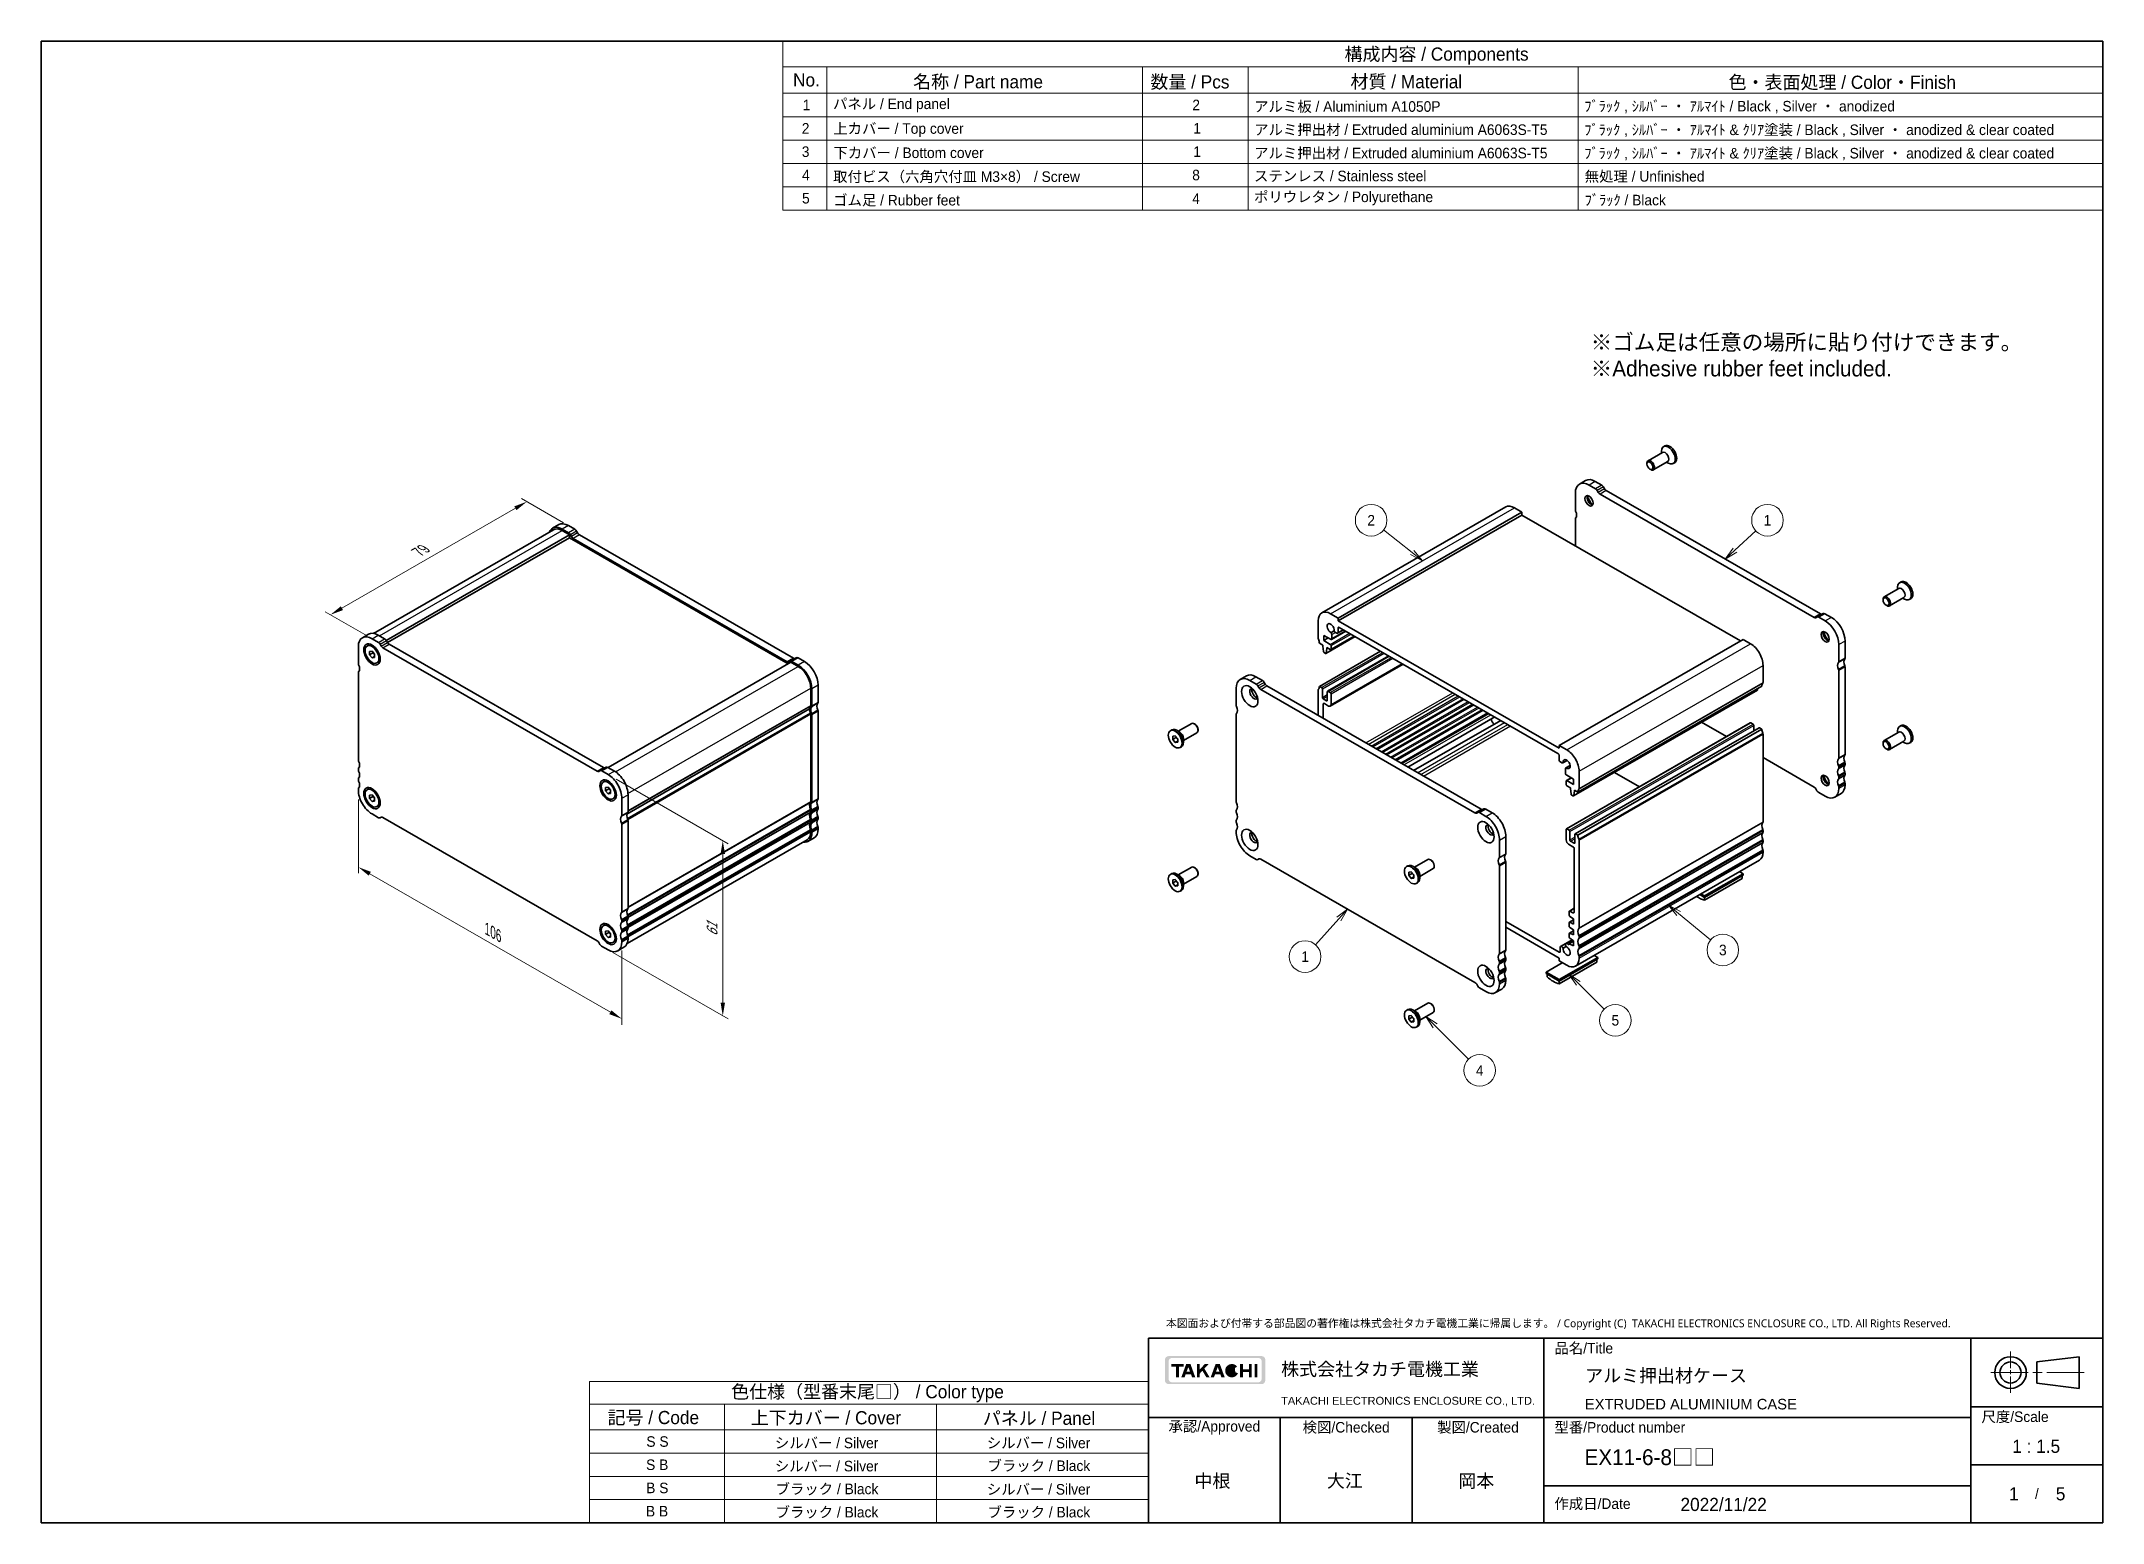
# Model space of a CAD drawing. Header units: millimetres. Extents: x 0 to 3168, y 0 to 562.
# Drawn here: x 0 to 586, y 0 to 422 of the extents above; entities that cross this region are included whole.
import ezdxf
from ezdxf.enums import TextEntityAlignment as Align

# ---------------------------------------------------------------- set-up
doc = ezdxf.new("R2010")
doc.units = ezdxf.units.MM
doc.header["$LTSCALE"] = 1.5
doc.linetypes.add('CHAIN', pattern=[0.3543, 0.2362, -0.0295, 0.0591, -0.0295])
doc.layers.get('Defpoints').update_dxf_attribs({"lineweight": 25})
for name, color, linetype, lineweight in [('Border (ISO)', 7, 'Continuous', 35), ('Dimension (ISO)', 7, 'Continuous', 18), ('Symbol (ISO)', 7, 'Continuous', 18), ('Title (ISO)', 7, 'Continuous', 35), ('Visible (ISO)', 7, 'Continuous', 35), ('Visible Narrow (ISO)', 7, 'Continuous', 25)]:
    doc.layers.add(name, color=color, linetype=linetype, lineweight=lineweight)
doc.layers.add('Hatch (ISO)', color=1, linetype='Continuous', lineweight=18, true_color=0xff0000)
doc.layers.add('Symbol (TK)', color=100, linetype='Continuous', lineweight=18, true_color=0x00ff3f)
doc.styles.add('Note Text (TK)', font='')
doc.styles.add('Note Text (TK2)', font='')
doc.styles.add('takachi1', font='', dxfattribs={"height": 2.5})
doc.styles.add('文字スタイル40', font='')
doc.styles.add('文字スタイル67', font='arial.ttf')
doc.styles.get('Note Text (TK)').set_extended_font_data('MS PGothic')
doc.styles.get('Note Text (TK2)').set_extended_font_data('MS PGothic')
doc.styles.get('takachi1').set_extended_font_data('MS PGothic')
doc.styles.get('文字スタイル40').set_extended_font_data('MS PGothic')
doc.dimstyles.new('Default - Method 1b (TK)', dxfattribs={"dimscale": 1.5, "dimtxt": 2.5, "dimasz": 2.5, "dimexe": 1, "dimexo": 1.5, "dimgap": 1, "dimtad": 1, "dimtoh": 1, "dimrnd": 1e-08, "dimdsep": 46, "dimtxsty": 'Note Text (TK)', "dimcen": 0.09, "dimdle": 5, "dimclrd": 100, "dimclre": 100, "dimclrt": 7, "dimadec": 1, "dimazin": 1, "dimtfac": 1, "dimtmove": 0, "dimatfit": 3, "dimfxl": 0, "dimtolj": 1, "dimlwd": -1, "dimlwe": -1, "dimarcsym": 0})

msp = doc.modelspace()

# ---------------------------------------------------------------- texts
at = {"insert": (319.9974, 57.8724), "char_height": 2.25, "attachment_point": 1, "style": 'takachi1'}
msp.add_mtext_dynamic_manual_height_columns('{\\fMeiryo UI|b0|i0|c128|p50;本図面および付帯する部品図の著作権は株式会社タカチ電機工業に帰属します。 / Copyright (C)  TAKACHI ELECTRONICS ENCLOSURE CO., LTD. All Rights Reserved.}', width=284.502569, gutter_width=18.75, heights=[0], dxfattribs=at)
at = {"layer": 'Symbol (ISO)', "insert": (440.8117, 338.1341), "char_height": 4.5, "width": 126.394744, "attachment_point": 1, "style": 'Note Text (TK)'}
msp.add_mtext('※ゴム足は任意の場所に貼り付けできます。\\P※Adhesive rubber feet included.{\\H1.14063x; }', dxfattribs=at)

# ---------------------------------------------------------------- blocks, each defined once
blk = doc.blocks.new('図面枠 tk図枠')
at = {"layer": 'Border (ISO)'}
for p, q in [((14.5, 289), (14.5, 8)), ((14.5, 289), (405.5, 289)), ((405.5, 289), (405.5, 8)), ((14.5, 8), (405.5, 8))]:
    blk.add_line(p, q, dxfattribs=at)
blk = doc.blocks.new('表題欄 tk表題欄')
at = {"layer": 'Hatch (ISO)'}
h = blk.add_hatch(color=256, dxfattribs=at)
edge = h.paths.add_edge_path(flags=0)
edge.add_arc((95.58, 236.3), 0.596, 270, 360)
edge.add_line((96.17, 236.3), (96.17, 239.71))
edge.add_arc((95.58, 239.71), 0.596, 0, 90)
edge.add_line((95.58, 240.31), (79.14, 240.31))
edge.add_arc((79.14, 239.71), 0.596, 90, 180)
edge.add_line((78.54, 239.71), (78.54, 236.3))
edge.add_arc((79.14, 236.3), 0.596, 180, 270)
edge.add_line((79.14, 235.7), (95.58, 235.7))
edge = h.paths.add_edge_path()
edge.add_line((77.84, 239.96), (77.84, 236.05))
edge.add_arc((78.54, 236.05), 0.702, 180, 270)
edge.add_line((78.54, 235.35), (96.17, 235.35))
edge.add_arc((96.17, 236.05), 0.702, 270, 360)
edge.add_line((96.87, 236.05), (96.87, 239.96))
edge.add_arc((96.17, 239.96), 0.702, 0, 90)
edge.add_line((96.17, 240.66), (78.54, 240.66))
edge.add_arc((78.54, 239.96), 0.702, 90, 180)
for points in [[(79.07, 239.15), (79.07, 238.66), (79.92, 238.66), (79.92, 236.66), (80.51, 236.66), (80.51, 238.66), (81.36, 238.66), (81.36, 239.15)], [(85.68, 236.66), (84.94, 237.89), (84.42, 237.32), (84.42, 236.66), (83.9, 236.66), (83.9, 239.15), (84.42, 239.15), (84.42, 238.1), (85.39, 239.15), (86.11, 239.15), (85.32, 238.3), (86.3, 236.66)], [(92.09, 239.15), (92.09, 236.66), (92.61, 236.66), (92.61, 237.66), (93.77, 237.66), (93.77, 236.66), (94.29, 236.66), (94.29, 239.15), (93.77, 239.15), (93.77, 238.15), (92.61, 238.15), (92.61, 239.15)], [(94.84, 239.15), (94.84, 236.66), (95.36, 236.66), (95.36, 239.15)]]:
    blk.add_hatch(color=256, dxfattribs=at).paths.add_polyline_path(points)
h = blk.add_hatch(color=256, dxfattribs=at)
h.paths.add_polyline_path([(82.59, 237.71), (81.95, 237.71), (82.27, 238.58)], flags=0)
h.paths.add_polyline_path([(82.78, 237.2), (81.76, 237.2), (81.57, 236.66), (80.95, 236.66), (81.86, 239.15), (82.68, 239.15), (83.59, 236.66), (82.98, 236.66)])
h = blk.add_hatch(color=256, dxfattribs=at)
h.paths.add_polyline_path([(87.53, 237.71), (88.16, 237.71), (87.85, 238.58)], flags=0)
h.paths.add_polyline_path([(87.14, 236.66), (87.34, 237.2), (88.35, 237.2), (88.55, 236.66), (89.17, 236.66), (88.25, 239.15), (87.44, 239.15), (86.52, 236.66)])
h = blk.add_hatch(color=256, dxfattribs=at)
edge = h.paths.add_edge_path()
edge.add_arc((90.52, 237.9), 1.27, 38.5505, 336.582)
edge.add_line((91.69, 237.4), (91.17, 237.62))
edge.add_ellipse((90.52, 237.9), major_axis=(0, -0.8), ratio=0.867347, start_angle=124.651, end_angle=429.4109, ccw=False)
edge.add_line((91.09, 238.36), (91.52, 238.7))
at = {"layer": 'Title (ISO)'}
for p, q in [((74.71, 244.05), (255.71, 244.05)), ((74.71, 209.05), (74.71, 244.05)), ((149.71, 244.05), (149.71, 209.05)), ((230.71, 244.05), (230.71, 209.05)), ((255.71, 244.05), (255.71, 209.05)), ((243.21, 239.55), (251.21, 240.55)), ((243.21, 239.55), (243.21, 235.55)), ((251.21, 234.55), (251.21, 240.55)), ((243.21, 235.55), (251.21, 234.55)), ((230.71, 231.05), (255.71, 231.05)), ((74.71, 229.05), (230.71, 229.05)), ((99.71, 229.05), (99.71, 209.05)), ((124.71, 229.05), (124.71, 209.05)), ((230.71, 220.05), (255.71, 220.05)), ((149.71, 216.05), (230.71, 216.05)), ((255.71, 209.05), (74.71, 209.05))]:
    blk.add_line(p, q, dxfattribs=at)
at = {"layer": 'Title (ISO)', "color": 4, "linetype": 'CHAIN', "lineweight": 18, "ltscale": 8.88956, "true_color": 0x00ffff}
blk.add_line((238.21, 241.55), (238.21, 233.55), dxfattribs=at)
at = {"layer": 'Title (ISO)', "color": 4, "linetype": 'CHAIN', "lineweight": 18, "ltscale": 20.001633, "true_color": 0x00ffff}
blk.add_line((252.21, 237.55), (234.21, 237.55), dxfattribs=at)
at = {"layer": 'Title (ISO)'}
for radius in [3, 2]:
    blk.add_circle((238.21, 237.55), radius, dxfattribs=at)
at = {"layer": 'Title (ISO)', "color": 1, "true_color": 0xff0000, "char_height": 2, "line_spacing_factor": 1.5, "style": 'Note Text (TK)'}
for s, insert, attachment_point in [('\\fＭＳ Ｐゴシック|b0|i0;\\H2.0000;品名/Title', (151.71, 242.05), 4), ('\\fＭＳ Ｐゴシック|b0|i0;\\H2.0000;承認/Approved', (87.21, 227.05), 5), ('\\fＭＳ Ｐゴシック|b0|i0;\\H2.0000;検図/Checked', (112.21, 227.05), 5), ('\\fＭＳ Ｐゴシック|b0|i0;\\H2.0000;製図/Created', (137.21, 227.05), 5), ('\\fＭＳ Ｐゴシック|b0|i0;\\H2.0000;型番/Product number', (151.71, 227.05), 4), ('\\fＭＳ Ｐゴシック|b0|i0;\\H2.0000;尺度/Scale', (232.71, 229.05), 4), ('\\fＭＳ Ｐゴシック|b0|i0;\\H2.0000;作成日/Date', (151.71, 212.55), 4)]:
    blk.add_mtext(s, dxfattribs=dict(at, insert=insert, attachment_point=attachment_point))
at = {"layer": 'Title (ISO)', "color": 7, "line_spacing_factor": 1.5, "style": 'Note Text (TK)'}
for s, insert, char_height, attachment_point in [('株式会社タカチ電機工業', (99.87, 238.05), 2.5, 4), ('\\fArial|b0|i0;\\H1.4986;TAKACHI ELECTRONICS ENCLOSURE CO., LTD.', (99.87, 232.05), 1.4986, 4), ('\\fＭＳ Ｐゴシック|b0|i0;\\H2.0000;/', (243.21, 214.55), 2, 5)]:
    blk.add_mtext(s, dxfattribs=dict(at, insert=insert, char_height=char_height, attachment_point=attachment_point))
at = {"layer": 'Title (ISO)', "color": 7}
for tag, p, height, style in [('<品名>_001', (157.54, 235.72), 2.5, 'Note Text (TK)'), ('<Title>_001', (157.49, 230.55), 2, '文字スタイル67'), ('<型番>_001', (157.42, 219.99), 3, '文字スタイル40'), ('<尺度>_001', (238.54, 222.31), 2.5, 'Note Text (TK)'), ('<検図>_001', (108.55, 215.77), 2.5, 'Note Text (TK)'), ('<製図>_001', (133.48, 215.75), 2.5, 'Note Text (TK)'), ('<ページ_No.>_001', (237.95, 213.3), 2.5, 'Note Text (TK)'), ('<総ページ数>_001', (246.8, 213.3), 2.5, 'Note Text (TK)'), ('作成日_001', (175.64, 211.28), 2.5, 'Note Text (TK)')]:
    blk.add_attdef(tag, p, '', height=height, dxfattribs=dict(at, style=style))
at = {"layer": 'Title (ISO)', "color": 7, "style": 'Note Text (TK)'}
blk.add_attdef('<承認>', text='', height=2.5, dxfattribs=at).set_placement((87.21, 217.05), align=Align.MIDDLE_CENTER)
blk = doc.blocks.new('*D3')
at = {"layer": 'Defpoints', "color": 0, "transparency": 16777216}
for p in [(138.15, 290.5), (150.88, 283.17), (95.02, 251)]:
    blk.add_point(p, dxfattribs=at)
at = {"layer": 'Dimension (ISO)', "color": 100, "transparency": 16777216}
for p, q in [((85.54, 260.2), (134.91, 288.63)), ((148.63, 284.47), (136.65, 291.36)), ((92.77, 252.3), (80.79, 259.2))]:
    blk.add_line(p, q, dxfattribs=at)
for points in [[(134.59, 289.17), (135.22, 288.09), (138.15, 290.5)], [(85.23, 260.74), (85.85, 259.66), (82.29, 258.33)]]:
    blk.add_solid(points, dxfattribs=at)
at = {"layer": 'Dimension (ISO)', "color": 7, "transparency": 16777216, "insert": (107.22, 276.18), "char_height": 3.75, "attachment_point": 4, "rotation": 29.93599, "style": 'Note Text (TK)'}
blk.add_mtext('\\A1;{\\Q-30.128;\\W0.816;\\H0.816x;79}', dxfattribs=at)
blk = doc.blocks.new('*D4')
at = {"layer": 'Defpoints', "color": 0, "transparency": 16777216}
for p in [(90.22, 208.39), (165.17, 165.43), (165.17, 143.37)]:
    blk.add_point(p, dxfattribs=at)
at = {"layer": 'Dimension (ISO)', "color": 100, "transparency": 16777216}
for p, q in [((90.22, 205.8), (90.22, 184.8)), ((93.47, 184.66), (161.92, 145.24)), ((165.17, 162.84), (165.17, 141.64))]:
    blk.add_line(p, q, dxfattribs=at)
for points in [[(93.78, 185.2), (93.16, 184.12), (90.22, 186.53)], [(162.23, 145.78), (161.61, 144.7), (165.17, 143.37)]]:
    blk.add_solid(points, dxfattribs=at)
at = {"layer": 'Dimension (ISO)', "color": 7, "transparency": 16777216, "insert": (126.93, 168.89), "char_height": 3.75, "attachment_point": 4, "rotation": 330.06401, "style": 'Note Text (TK)'}
blk.add_mtext('\\A1;{\\Q-29.936;\\W0.816;\\H0.818x;106}', dxfattribs=at)
blk = doc.blocks.new('*D5')
at = {"layer": 'Defpoints', "color": 0, "transparency": 16777216}
for p in [(161.28, 212.84), (160.36, 163.5), (193.9, 144.19)]:
    blk.add_point(p, dxfattribs=at)
at = {"layer": 'Dimension (ISO)', "color": 100, "transparency": 16777216}
for p, q in [((163.53, 211.55), (195.4, 193.2)), ((193.9, 190.31), (193.9, 147.94)), ((162.61, 162.21), (195.4, 143.33))]:
    blk.add_line(p, q, dxfattribs=at)
for points in [[(193.28, 190.31), (194.53, 190.31), (193.9, 194.06)], [(193.28, 147.94), (194.53, 147.94), (193.9, 144.19)]]:
    blk.add_solid(points, dxfattribs=at)
at = {"layer": 'Dimension (ISO)', "color": 7, "transparency": 16777216, "insert": (190.87, 166.87), "char_height": 3.75, "attachment_point": 4, "rotation": 90, "style": 'Note Text (TK)'}
blk.add_mtext('\\A1;{\\Q29.936;\\W0.818;\\H0.816x;61}', dxfattribs=at)
blk = doc.blocks.new('バルーン1')
at = {"layer": 'Symbol (TK)', "color": 100, "true_color": 0x00ff40}
for p, q in [((274.52, 204.09), (269.09, 208.38)), ((274.21, 203.7), (276.48, 202.54)), ((274.52, 204.09), (276.48, 202.54)), ((276.48, 202.54), (274.83, 204.48))]:
    blk.add_line(p, q, dxfattribs=at)
at = {"layer": 'Symbol (TK)'}
blk.add_circle((266.74, 210.24), 3, dxfattribs=at)
at = {"layer": 'Symbol (TK)', "color": 7, "insert": (266.74, 210.22), "char_height": 2, "attachment_point": 5, "style": 'Note Text (TK2)'}
blk.add_mtext('2', dxfattribs=at)
blk = doc.blocks.new('バルーン2')
at = {"layer": 'Symbol (TK)', "color": 100, "true_color": 0x00ff40}
for p, q in [((335.74, 204.54), (339.71, 208.21)), ((335.4, 204.91), (333.9, 202.84)), ((335.74, 204.54), (333.9, 202.84)), ((333.9, 202.84), (336.08, 204.17))]:
    blk.add_line(p, q, dxfattribs=at)
at = {"layer": 'Symbol (TK)'}
blk.add_circle((341.91, 210.24), 3, dxfattribs=at)
at = {"layer": 'Symbol (TK)', "color": 7, "insert": (341.91, 210.22), "char_height": 2, "attachment_point": 5, "style": 'Note Text (TK2)'}
blk.add_mtext('1', dxfattribs=at)
blk = doc.blocks.new('バルーン3')
at = {"layer": 'Symbol (TK)', "color": 100, "true_color": 0x00ff40}
for p, q in [((260.59, 134.62), (256.2, 129.71)), ((262.25, 136.48), (260.21, 134.95)), ((260.59, 134.62), (262.25, 136.48)), ((260.96, 134.28), (262.25, 136.48))]:
    blk.add_line(p, q, dxfattribs=at)
at = {"layer": 'Symbol (TK)'}
blk.add_circle((254.21, 127.48), 3, dxfattribs=at)
at = {"layer": 'Symbol (TK)', "color": 7, "insert": (254.21, 127.46), "char_height": 2, "attachment_point": 5, "style": 'Note Text (TK2)'}
blk.add_mtext('1', dxfattribs=at)
blk = doc.blocks.new('バルーン4')
at = {"layer": 'Symbol (TK)', "color": 100, "true_color": 0x00ff40}
for p, q in [((278.88, 114.33), (277.11, 116.1)), ((279.23, 114.69), (277.11, 116.1)), ((277.11, 116.1), (278.52, 113.98)), ((278.88, 114.33), (285.22, 108))]:
    blk.add_line(p, q, dxfattribs=at)
at = {"layer": 'Symbol (TK)'}
blk.add_circle((287.33, 105.88), 3, dxfattribs=at)
at = {"layer": 'Symbol (TK)', "color": 7, "insert": (287.33, 105.86), "char_height": 2, "attachment_point": 5, "style": 'Note Text (TK2)'}
blk.add_mtext('4', dxfattribs=at)
blk = doc.blocks.new('バルーン5')
at = {"layer": 'Symbol (TK)', "color": 100, "true_color": 0x00ff40}
for p, q in [((306.02, 122.4), (304.26, 124.16)), ((306.38, 122.75), (304.26, 124.16)), ((304.26, 124.16), (305.67, 122.04)), ((306.02, 122.4), (310.93, 117.49))]:
    blk.add_line(p, q, dxfattribs=at)
at = {"layer": 'Symbol (TK)'}
blk.add_circle((313.05, 115.37), 3, dxfattribs=at)
at = {"layer": 'Symbol (TK)', "color": 7, "insert": (313.05, 115.37), "char_height": 2, "attachment_point": 5, "style": 'Note Text (TK2)'}
blk.add_mtext('5', dxfattribs=at)
blk = doc.blocks.new('バルーン6')
at = {"layer": 'Symbol (TK)', "color": 100, "true_color": 0x00ff40}
for p, q in [((325.06, 135.64), (323.13, 137.23)), ((325.38, 136.02), (323.13, 137.23)), ((323.13, 137.23), (324.74, 135.25)), ((325.06, 135.64), (331.13, 130.62))]:
    blk.add_line(p, q, dxfattribs=at)
at = {"layer": 'Symbol (TK)'}
blk.add_circle((333.44, 128.72), 3, dxfattribs=at)
at = {"layer": 'Symbol (TK)', "color": 7, "insert": (333.44, 128.71), "char_height": 2, "attachment_point": 5, "style": 'Note Text (TK2)'}
blk.add_mtext('3', dxfattribs=at)
blk = doc.blocks.new('テーブル1')
at = {"layer": 'Symbol (ISO)'}
for p, q in [((299.5, 69.78), (405.5, 69.78)), ((299.5, 69.78), (299.5, 65.5)), ((405.5, 69.78), (405.5, 65.5)), ((299.5, 65.5), (405.5, 65.5)), ((299.5, 65.5), (299.5, 60.6)), ((325.11, 65.5), (325.11, 60.6)), ((365.31, 65.5), (365.31, 60.6)), ((405.5, 65.5), (405.5, 60.6)), ((299.5, 60.6), (405.5, 60.6)), ((299.5, 60.6), (299.5, 43)), ((325.11, 60.6), (325.11, 43)), ((365.31, 60.6), (365.31, 43)), ((405.5, 60.6), (405.5, 43)), ((299.5, 56.2), (405.5, 56.2)), ((299.5, 51.8), (405.5, 51.8)), ((299.5, 47.4), (405.5, 47.4)), ((299.5, 43), (405.5, 43))]:
    blk.add_line(p, q, dxfattribs=at)
at = {"layer": 'Symbol (ISO)', "color": 7, "attachment_point": 7}
for s, insert, char_height, style in [('色仕様（型番末尾□） / Color type', (326.35, 65.86), 2.5, 'Note Text (TK)'), ('記号 / Code', (302.91, 61.43), 2.5, 'Note Text (TK)'), ('上下カバー / Cover', (330.08, 61.4), 2.5, 'Note Text (TK)'), ('パネル / Panel', (374.08, 61.43), 2.5, 'Note Text (TK)'), ('S S', (310.27, 57.38), 2, 'Note Text (TK2)'), ('シルバー / Silver                   ', (334.64, 57.07), 2, 'Note Text (TK2)'), ('シルバー / Silver                   ', (374.84, 57.07), 2, 'Note Text (TK2)'), ('S B', (310.22, 52.98), 2, 'Note Text (TK2)'), ('シルバー / Silver                   ', (334.64, 52.67), 2, 'Note Text (TK2)'), ('ブラック / Black                     ', (374.97, 52.61), 2, 'Note Text (TK2)'), ('B S', (310.24, 48.58), 2, 'Note Text (TK2)'), ('ブラック / Black                     ', (334.78, 48.21), 2, 'Note Text (TK2)'), ('シルバー / Silver                   ', (374.84, 48.27), 2, 'Note Text (TK2)'), ('B B', (310.19, 44.2), 2, 'Note Text (TK2)'), ('ブラック / Black                     ', (334.78, 43.81), 2, 'Note Text (TK2)'), ('ブラック / Black                     ', (374.97, 43.81), 2, 'Note Text (TK2)')]:
    blk.add_mtext(s, dxfattribs=dict(at, insert=insert, char_height=char_height, style=style))
blk = doc.blocks.new('構成内容 _ Components')
at = {"layer": 'Symbol (ISO)'}
for p, q in [((405.5, 289), (155.16, 289)), ((155.16, 289), (155.16, 284.16)), ((405.5, 289), (405.5, 284.16)), ((405.5, 284.16), (155.16, 284.16)), ((155.16, 284.16), (155.16, 279.12)), ((163.51, 284.16), (163.51, 279.12)), ((223.4, 284.16), (223.4, 279.12)), ((243.4, 284.16), (243.4, 279.12)), ((306.01, 284.16), (306.01, 279.12)), ((405.5, 284.16), (405.5, 279.12)), ((405.5, 279.12), (155.16, 279.12)), ((155.16, 279.12), (155.16, 256.95)), ((163.51, 279.12), (163.51, 256.95)), ((223.4, 279.12), (223.4, 256.95)), ((243.4, 279.12), (243.4, 256.95)), ((306.01, 279.12), (306.01, 256.95)), ((405.5, 279.12), (405.5, 256.95)), ((405.5, 274.69), (155.16, 274.69)), ((405.5, 270.25), (155.16, 270.25)), ((405.5, 265.82), (155.16, 265.82)), ((405.5, 261.39), (155.16, 261.39)), ((405.5, 256.95), (155.16, 256.95))]:
    blk.add_line(p, q, dxfattribs=at)
at = {"layer": 'Symbol (ISO)', "color": 7, "attachment_point": 7}
for s, insert, char_height, style in [('構成内容 / Components', (261.69, 284.56), 2.5, 'Note Text (TK)'), ('No.', (157.09, 280.38), 2.5, 'Note Text (TK)'), ('名称 / Part name', (179.87, 279.79), 2.5, 'Note Text (TK)'), ('数量 / Pcs', (224.87, 279.76), 2.5, 'Note Text (TK)'), ('材質 / Material', (262.82, 279.8), 2.5, 'Note Text (TK)'), ('色・表面処理 / Color・Finish', (334.53, 279.69), 2.5, 'Note Text (TK)'), ('1', (158.93, 275.91), 2, 'Note Text (TK2)'), ('パネル / End panel', (164.67, 275.53), 2, 'Note Text (TK2)'), ('2', (232.82, 275.91), 2, 'Note Text (TK2)'), ('アルミ板 / Aluminium A1050P', (244.55, 275.4), 2, 'Note Text (TK2)'), ('ﾌﾞﾗｯｸ , ｼﾙﾊﾞｰ ・ ｱﾙﾏｲﾄ / Black , Silver ・ anodized', (307.16, 275.31), 2, 'Note Text (TK2)'), ('2', (158.75, 271.47), 2, 'Note Text (TK2)'), ('上カバー / Top cover', (164.72, 270.84), 2, 'Note Text (TK2)'), ('1', (232.99, 271.48), 2, 'Note Text (TK2)'), ('アルミ押出材 / Extruded aluminium A6063S-T5', (244.55, 271.01), 2, 'Note Text (TK2)'), ('ﾌﾞﾗｯｸ , ｼﾙﾊﾞｰ ・ ｱﾙﾏｲﾄ & ｸﾘｱ塗装 / Black , Silver ・ anodized & clear coated', (307.16, 270.83), 2, 'Note Text (TK2)'), ('3', (158.75, 267.02), 2, 'Note Text (TK2)'), ('下カバー / Bottom cover', (164.75, 266.63), 2, 'Note Text (TK2)'), ('1', (232.99, 267.05), 2, 'Note Text (TK2)'), ('アルミ押出材 / Extruded aluminium A6063S-T5', (244.55, 266.57), 2, 'Note Text (TK2)'), ('ﾌﾞﾗｯｸ , ｼﾙﾊﾞｰ ・ ｱﾙﾏｲﾄ & ｸﾘｱ塗装 / Black , Silver ・ anodized & clear coated', (307.16, 266.39), 2, 'Note Text (TK2)'), ('4', (158.8, 262.62), 2, 'Note Text (TK2)'), ('取付ビス（六角穴付皿 M3×8） / Screw', (164.7, 262.06), 2, 'Note Text (TK2)'), ('8', (232.8, 262.59), 2, 'Note Text (TK2)'), ('ステンレス / Stainless steel', (244.53, 262.31), 2, 'Note Text (TK2)'), ('無処理 / Unfinished', (307.24, 262.15), 2, 'Note Text (TK2)'), ('5', (158.8, 258.19), 2, 'Note Text (TK2)'), ('ゴム足 / Rubber feet', (164.7, 257.63), 2, 'Note Text (TK2)'), ('4', (232.8, 258.15), 2, 'Note Text (TK2)'), ('ポリウレタン / Polyurethane', (244.53, 257.88), 2, 'Note Text (TK2)'), ('ﾌﾞﾗｯｸ / Black', (307.24, 257.71), 2, 'Note Text (TK2)')]:
    blk.add_mtext(s, dxfattribs=dict(at, insert=insert, char_height=char_height, style=style))

# ---------------------------------------------------------------- dimensions: what is measured, and where the dimension line sits
at = {"layer": 'Dimension (ISO)', "color": 100, "true_color": 0x00ff3f}
for base, p1, p2, angle, text, override, picture, middle in [((138.1548, 290.4987), (95.0213, 251.0007), (150.8827, 283.1692), 209.9359923, '{\\Q-30.128;\\W0.816;\\H0.816x;<>}', {"dimtoh": 0, "dimdec": 2, "dimlfac": 1.225534, "dimtp": 0, "dimtm": 0, "dimtdec": 2, "dimtofl": 0, "dimatfit": 1}, '*D3', (110.2241, 274.4145)), ((193.9008, 144.1894), (161.2822, 212.8436), (160.3591, 163.5048), 90, '{\\Q29.936;\\W0.818;\\H0.816x;<>}', {"dimtoh": 0, "dimdec": 2, "dimlfac": 1.23635, "dimtp": 0, "dimtm": 0, "dimtdec": 2, "dimtofl": 0, "dimatfit": 1}, '*D5', (193.9008, 169.1246)), ((165.1713, 143.3672), (90.218, 208.3929), (165.1713, 165.4345), 150.0640077, '{\\Q-29.936;\\W0.816;\\H0.818x;<>}', {"dimtoh": 0, "dimdec": 2, "dimlfac": 1.226981, "dimtp": 0, "dimtm": 0, "dimtdec": 2, "dimtofl": 0, "dimatfit": 1}, '*D4', (127.6946, 164.9486))]:
    dim = msp.add_linear_dim(base=base, p1=p1, p2=p2, angle=angle, text=text, dimstyle='Default - Method 1b (TK)', override=override, dxfattribs=at)
    dim.commit()
    dim.dimension.update_dxf_attribs({"geometry": picture, "text_midpoint": middle, "dimtype": 160})

# ---------------------------------------------------------------- linework, layer by layer
at = {"layer": 'Visible (ISO)'}
for p, q in [((461.945, 306.3795), (461.5278, 306.1393)), ((456.8267, 301.2074), (456.8267, 301.4572)), ((461.2636, 304.5216), (457.1388, 302.1463)), ((457.6672, 299.7479), (457.8833, 299.6225)), ((462.7607, 301.9218), (458.6359, 299.5466)), ((460.9515, 304.3419), (460.9515, 304.8668)), ((462.4486, 301.7421), (462.9026, 301.4786)), ((464.7097, 301.5787), (464.2925, 301.3384)), ((439.3695, 296.5294), (437.6017, 295.5114)), ((442.1748, 294.1888), (440.3464, 295.2417)), ((443.9426, 295.2068), (442.1141, 296.2597)), ((442.9677, 293.1541), (442.6748, 293.6614)), ((444.7355, 294.1721), (444.4426, 294.6794)), ((506.168, 258.556), (445.2355, 293.6447)), ((364.3121, 258.8614), (416.638, 288.9939)), ((368.9286, 257.3946), (421.2545, 287.5271)), ((419.1332, 288.7487), (421.2545, 287.5271)), ((421.2545, 287.5271), (421.2545, 286.7096)), ((436.4573, 292.9848), (436.4573, 288.0795)), ((504.4002, 257.5381), (443.4677, 292.6267)), ((94.5275, 253.0426), (145.7056, 282.5141)), ((147.2238, 283.9654), (145.4561, 282.9474)), ((150.0292, 281.6247), (148.2007, 282.6777)), ((148.2007, 282.2689), (150.3221, 281.0473)), ((151.7969, 282.6427), (149.9685, 283.6957)), ((152.5898, 281.608), (152.2969, 282.1153)), ((368.9286, 256.5771), (421.2545, 286.7096)), ((421.2545, 286.7096), (483.4772, 250.8779)), ((436.4573, 285.6269), (436.4573, 277.9549)), ((98.1724, 251.0163), (150.3221, 281.0473)), ((98.5285, 250.4038), (150.3221, 280.2298)), ((150.3221, 281.0473), (150.3221, 280.2298)), ((150.3221, 280.2298), (212.5447, 244.3981)), ((150.8221, 280.5901), (150.5292, 281.0974)), ((212.2546, 244.974), (151.3221, 280.0627)), ((214.0223, 245.992), (153.0898, 281.0807)), ((528.4387, 265.838), (524.314, 263.4627)), ((528.1266, 265.6583), (528.1266, 266.1832)), ((529.1202, 267.6959), (528.703, 267.4557)), ((366.8073, 258.6162), (368.9286, 257.3946)), ((506.9618, 258.6781), (505.1941, 257.6601)), ((509.2893, 257.5761), (507.4609, 258.6291)), ((524.0019, 262.5238), (524.0019, 262.7736)), ((524.8424, 261.0643), (525.0584, 260.9389)), ((529.9358, 263.2382), (525.8111, 260.863)), ((529.6237, 263.0585), (530.0777, 262.795)), ((531.8848, 262.8951), (531.4676, 262.6548)), ((91.3624, 251.7969), (93.1302, 252.8149)), ((95.8748, 252.5452), (97.7033, 251.4923)), ((363.2717, 251.6592), (363.2717, 256.5645)), ((364.8627, 252.4598), (364.8627, 250.9883)), ((366.8088, 251.3392), (364.8627, 252.4598)), ((366.8863, 248.4229), (373.5677, 252.2705)), ((367.8061, 253.7869), (366.9492, 253.2934)), ((367.0583, 251.3147), (371.1429, 253.6669)), ((367.1623, 252.7221), (367.1623, 251.5444)), ((368.575, 253.1), (368.1928, 253.3201)), ((368.8246, 253.0755), (370.4972, 254.0387)), ((368.9286, 257.3946), (368.9286, 256.5771)), ((368.9286, 256.5771), (431.8611, 220.3367)), ((368.9286, 254.5332), (368.9286, 253.3052)), ((431.5075, 218.9052), (369.2821, 254.7384)), ((505.1931, 257.6595), (504.9002, 257.4896)), ((507.5215, 256.5582), (505.6931, 257.6111)), ((90.218, 244.365), (90.218, 249.2703)), ((92.7248, 249.4311), (93.0995, 249.6469)), ((93.4, 247.9099), (94.1071, 247.9747)), ((93.4, 246.9659), (93.4, 247.9099)), ((94.3192, 247.4952), (93.4, 246.9659)), ((94.1071, 246.0867), (93.4, 246.9659)), ((94.1071, 251.5272), (95.9355, 250.4743)), ((94.1071, 247.9747), (94.8142, 247.0955)), ((94.8142, 246.4939), (94.1071, 246.0867)), ((94.8142, 247.0955), (94.8142, 246.1515)), ((96.4355, 249.9469), (96.7284, 249.4396)), ((97.2284, 248.9122), (158.1609, 213.8235)), ((98.2033, 250.9649), (98.4962, 250.4576)), ((98.9962, 249.9302), (159.9287, 214.8415)), ((364.6132, 249.6603), (363.6253, 250.2293)), ((363.6253, 237.9661), (381.0165, 247.981)), ((364.6132, 249.4151), (364.6132, 249.6603)), ((364.8001, 247.8809), (364.6132, 249.4151)), ((364.8627, 250.9883), (366.1405, 251.724)), ((364.8627, 250.9883), (366.7366, 249.9092)), ((365.3515, 247.3548), (365.0098, 247.5516)), ((365.5012, 247.3401), (373.8154, 252.1279)), ((365.7446, 248.7636), (365.5614, 247.4432)), ((365.7446, 249.0088), (365.7446, 248.7636)), ((366.7366, 248.4376), (365.7446, 249.0088)), ((365.7446, 248.7636), (365.9575, 248.8862)), ((365.9505, 236.5556), (383.4038, 246.6063)), ((366.9487, 249.5418), (366.9487, 248.5607)), ((431.8611, 221.1542), (484.187, 251.2867)), ((484.187, 251.2867), (486.3083, 250.0651)), ((511.4106, 244.9168), (511.4106, 249.8221)), ((513.1784, 245.9348), (513.1784, 250.8401)), ((90.218, 216.9771), (90.218, 241.9123)), ((94.8142, 246.1515), (94.1071, 246.0867)), ((95.4894, 244.6302), (95.8642, 244.8461)), ((161.2836, 214.8788), (213.2546, 244.8069)), ((213.0475, 245.0955), (212.7546, 244.9255)), ((214.8162, 246.114), (213.0484, 245.096)), ((213.2546, 244.8069), (215.3759, 243.5853)), ((215.3759, 243.9941), (213.5475, 245.047)), ((217.1437, 245.0121), (215.3152, 246.065)), ((341.0816, 239.9292), (342.8494, 240.9472)), ((345.5941, 240.6775), (347.4225, 239.6246)), ((366.7406, 232.3227), (387.4742, 244.2623)), ((489.8439, 243.9414), (489.8439, 239.0361)), ((511.4106, 217.529), (511.4106, 242.4641)), ((513.1784, 218.5469), (513.1784, 243.4821)), ((218.9114, 237.4616), (218.9114, 232.5563)), ((219.265, 232.3527), (219.265, 237.258)), ((221.0327, 233.3707), (221.0327, 238.276)), ((339.9372, 232.4973), (339.9372, 237.4026)), ((343.8263, 239.6595), (345.6547, 238.6066)), ((346.1547, 238.0792), (346.4476, 237.5719)), ((346.9476, 237.0445), (407.8801, 201.9558)), ((347.9225, 239.0972), (348.2154, 238.5899)), ((348.7154, 238.0625), (409.6479, 202.9738)), ((363.2717, 236.9433), (363.2717, 229.6801)), ((364.2617, 237.5996), (363.6253, 237.9661)), ((364.4738, 234.8204), (364.4738, 237.2322)), ((365.888, 236.4178), (365.888, 234.006)), ((366.7366, 236.1744), (366.1002, 236.5409)), ((366.9487, 232.782), (366.9487, 235.807)), ((435.9296, 206.7831), (488.2555, 236.9156)), ((437.1644, 207.8809), (489.4903, 238.0134)), ((488.3647, 237.3652), (488.3155, 237.0181)), ((166.6474, 201.6403), (218.5579, 231.5336)), ((166.6474, 201.6403), (218.5579, 231.5336)), ((218.9114, 230.1037), (218.9114, 205.1685)), ((219.265, 204.9649), (219.265, 229.9001)), ((221.0327, 205.9829), (221.0327, 230.9181)), ((339.9372, 205.1095), (339.9372, 230.0447)), ((365.6759, 233.8829), (364.686, 234.453)), ((364.686, 228.8657), (364.686, 232.8588)), ((365.0395, 233.0639), (366.2416, 232.3717)), ((379.8274, 220.1463), (404.5898, 234.4061)), ((380.0647, 220.0097), (404.8271, 234.2694)), ((382.5318, 218.5889), (407.2942, 232.8487)), ((382.7621, 218.4563), (407.5245, 232.7161)), ((385.2222, 217.0396), (409.9847, 231.2994)), ((385.4595, 216.903), (410.2219, 231.1627)), ((386.7838, 216.1404), (411.5462, 230.4001)), ((387.0452, 215.9899), (411.8076, 230.2496)), ((388.7604, 215.0022), (413.5228, 229.2619)), ((321.2308, 225.3476), (321.648, 225.5878)), ((321.906, 223.8264), (322.6131, 223.8912)), ((321.906, 222.8823), (321.906, 223.8264)), ((322.8252, 223.4117), (321.906, 222.8823)), ((322.6131, 222.0031), (321.906, 222.8823)), ((322.6131, 223.8912), (323.3202, 223.012)), ((323.9324, 224.9285), (323.0379, 225.4476)), ((323.3202, 223.012), (323.3202, 222.0679)), ((323.4919, 225.1841), (327.3045, 227.3797)), ((324.989, 222.5844), (328.8016, 224.7799)), ((324.989, 223.0937), (324.989, 222.0595)), ((328.2732, 227.1784), (328.0572, 227.3038)), ((329.1137, 225.7188), (329.1137, 225.469)), ((390.4438, 214.0327), (415.2063, 228.2925)), ((433.9034, 197.4241), (486.2293, 227.5566)), ((436.3783, 195.9989), (488.7042, 226.1314)), ((437.1644, 195.6177), (489.4903, 225.7502)), ((472.3526, 227.7577), (479.4657, 223.6616)), ((486.379, 227.5418), (487.0154, 227.1754)), ((487.2276, 226.8079), (487.2276, 225.281)), ((488.8539, 226.1167), (489.4903, 225.7502)), ((489.8439, 224.3203), (489.8439, 199.3851)), ((528.4387, 224.9606), (524.314, 222.5854)), ((528.1266, 224.7809), (528.1266, 225.3058)), ((529.1202, 226.8186), (528.703, 226.5783)), ((323.3202, 222.4103), (322.6131, 222.0031)), ((323.3202, 222.0679), (322.6131, 222.0031)), ((323.9954, 220.5467), (324.4126, 220.787)), ((431.8611, 221.1542), (433.9824, 219.9326)), ((431.8611, 220.3367), (431.8611, 221.1542)), ((431.8611, 217.0648), (431.8611, 218.2928)), ((489.8439, 217.6852), (504.4, 209.3029)), ((524.0019, 221.6465), (524.0019, 221.8963)), ((524.8424, 220.1869), (525.0584, 220.0615)), ((529.9358, 222.3609), (525.8111, 219.9856)), ((529.6237, 222.1812), (530.0777, 221.9177)), ((531.8848, 222.0177), (531.4676, 221.7775)), ((90.218, 214.1157), (90.218, 214.5245)), ((90.218, 211.2543), (90.218, 211.6631)), ((158.6609, 213.775), (158.9538, 213.945)), ((158.9548, 213.9456), (160.7225, 214.9635)), ((159.4538, 213.8965), (161.2822, 212.8436)), ((161.2216, 214.9145), (163.05, 213.8616)), ((432.5969, 216.2323), (432.2146, 216.4524)), ((432.9213, 216.2004), (434.1419, 216.9033)), ((434.1282, 216.9137), (432.9848, 216.2553)), ((433.6274, 213.2697), (433.6274, 214.4474)), ((433.7626, 214.746), (434.9786, 215.4463)), ((433.8405, 214.7732), (434.9805, 215.4297)), ((433.9034, 211.1589), (435.2432, 211.9304)), ((435.927, 211.5367), (433.9809, 212.6573)), ((434.0531, 211.1442), (435.927, 210.0651)), ((435.927, 210.0651), (435.927, 211.5367)), ((437.5179, 213.8089), (437.5179, 208.9036)), ((447.5899, 213.4979), (454.703, 209.4018)), ((511.4106, 214.6675), (511.4106, 215.0763)), ((511.4106, 211.8061), (511.4106, 212.2149)), ((513.1784, 215.6855), (513.1784, 216.0943)), ((513.1784, 212.8241), (513.1784, 213.2329)), ((90.218, 208.3929), (90.218, 208.8017)), ((92.7248, 208.5538), (93.0995, 208.7696)), ((93.4, 207.0325), (94.1071, 207.0973)), ((93.4, 206.0885), (93.4, 207.0325)), ((94.3192, 206.6179), (93.4, 206.0885)), ((94.1071, 205.2093), (93.4, 206.0885)), ((94.1071, 207.0973), (94.8142, 206.2181)), ((94.8142, 205.6165), (94.1071, 205.2093)), ((94.8142, 206.2181), (94.8142, 205.2741)), ((159.8999, 210.7475), (160.2747, 210.9633)), ((160.5751, 209.2263), (161.2822, 209.2911)), ((160.5751, 208.2823), (160.5751, 209.2263)), ((161.4943, 208.8116), (160.5751, 208.2823)), ((161.2822, 207.4031), (160.5751, 208.2823)), ((161.2822, 209.2911), (161.9893, 208.4119)), ((161.9893, 207.8103), (161.2822, 207.4031)), ((161.9893, 207.4679), (161.2822, 207.4031)), ((161.9893, 208.4119), (161.9893, 207.4679)), ((162.6645, 205.9467), (163.0393, 206.1625)), ((165.1713, 206.1075), (165.1713, 201.2022)), ((166.9391, 207.1255), (166.9391, 202.2202)), ((433.841, 210.04), (433.841, 211.021)), ((435.0451, 209.1013), (434.0531, 209.6726)), ((435.0451, 208.8561), (435.0451, 209.1013)), ((435.2283, 207.3247), (435.0451, 208.8561)), ((435.7799, 206.7978), (435.4382, 206.9946)), ((436.1765, 208.2046), (435.9896, 206.8856)), ((436.1765, 208.4498), (436.1765, 208.2046)), ((437.1644, 207.8809), (436.1765, 208.4498)), ((436.1765, 208.2046), (436.3894, 208.3272)), ((504.9, 208.7755), (505.1931, 208.2678)), ((505.6752, 207.751), (507.5215, 206.6878)), ((512.034, 207.4361), (510.2662, 206.4181)), ((511.4106, 208.9447), (511.4106, 209.3535)), ((513.1784, 209.9627), (513.1784, 210.3715)), ((94.8142, 205.2741), (94.1071, 205.2093)), ((95.9534, 200.5936), (94.1071, 201.6568)), ((95.4894, 203.7529), (95.8642, 203.9687)), ((96.4345, 200.5546), (96.754, 200.7386)), ((96.7286, 200.7253), (96.4355, 200.5552)), ((158.1607, 165.5884), (97.2286, 200.6768)), ((166.9391, 199.7676), (166.9391, 174.8324)), ((218.9114, 202.7158), (218.9114, 202.3071)), ((218.9114, 199.8544), (218.9114, 199.4456)), ((219.265, 202.1035), (219.265, 202.5122)), ((219.265, 199.242), (219.265, 199.6508)), ((221.0327, 203.1214), (221.0327, 203.5302)), ((221.0327, 200.26), (221.0327, 200.6688)), ((339.9372, 202.2481), (339.9372, 202.6568)), ((339.9372, 199.3867), (339.9372, 199.7954)), ((408.3801, 201.9074), (408.673, 202.0773)), ((408.674, 202.0779), (410.4418, 203.0959)), ((409.173, 202.0289), (411.0014, 200.9759)), ((410.9408, 203.0468), (412.7692, 201.9939)), ((165.1713, 198.7496), (165.1713, 173.8144)), ((166.693, 164.8158), (217.871, 194.2873)), ((219.8883, 194.872), (218.1206, 193.854)), ((218.9114, 196.993), (218.9114, 196.5842)), ((219.265, 196.3806), (219.265, 196.7894)), ((221.0327, 197.3986), (221.0327, 197.8074)), ((339.9372, 196.5252), (339.9372, 196.934)), ((414.8905, 194.2398), (414.8905, 189.3346)), ((416.6583, 195.2578), (416.6583, 190.3526)), ((433.841, 197.2863), (433.841, 194.2613)), ((434.6895, 197.0429), (434.0531, 197.4094)), ((434.9017, 194.2637), (434.9017, 196.6755)), ((436.1037, 193.3262), (435.1138, 193.8963)), ((436.3159, 195.8611), (436.3159, 193.4493)), ((437.1644, 195.6177), (436.528, 195.9842)), ((437.5179, 169.2526), (437.5179, 194.1878)), ((489.8439, 196.9324), (489.8439, 196.5237)), ((489.8439, 194.071), (489.8439, 193.6622)), ((345.6726, 188.7259), (343.8263, 189.7892)), ((346.1538, 188.6869), (346.4733, 188.8709)), ((346.4478, 188.8576), (346.1547, 188.6875)), ((407.8799, 153.7207), (346.9478, 188.8091)), ((390.667, 186.5005), (394.4797, 188.6961)), ((395.4484, 188.4948), (395.2323, 188.6202)), ((416.6583, 187.8999), (416.6583, 162.9647)), ((434.5481, 193.0366), (435.7502, 192.3444)), ((436.1037, 191.732), (436.1037, 173.7459)), ((436.4776, 158.3714), (488.8035, 188.5039)), ((489.8439, 191.2096), (489.8439, 190.8008)), ((321.2308, 184.4702), (321.648, 184.7105)), ((321.906, 182.949), (322.6131, 183.0138)), ((321.906, 182.005), (321.906, 182.949)), ((322.8252, 182.5343), (321.906, 182.005)), ((322.6131, 181.1258), (321.906, 182.005)), ((322.6131, 183.0138), (323.3202, 182.1346)), ((323.9324, 184.0511), (323.0379, 184.5703)), ((323.3202, 182.1346), (323.3202, 181.1906)), ((323.4919, 184.3068), (327.3045, 186.5023)), ((324.989, 181.707), (328.8016, 183.9026)), ((324.989, 182.2164), (324.989, 181.1821)), ((328.2732, 186.301), (328.0572, 186.4264)), ((329.1137, 184.8415), (329.1137, 184.5917)), ((388.4059, 186.664), (388.8231, 186.9042)), ((389.0811, 185.1428), (389.7882, 185.2076)), ((389.0811, 184.1987), (389.0811, 185.1428)), ((390.0004, 184.7281), (389.0811, 184.1987)), ((389.7882, 183.3195), (389.0811, 184.1987)), ((389.7882, 185.2076), (390.4953, 184.3284)), ((390.4953, 183.7267), (389.7882, 183.3195)), ((390.4953, 183.3843), (389.7882, 183.3195)), ((391.1076, 186.2449), (390.213, 186.764)), ((390.4953, 184.3284), (390.4953, 183.3843)), ((391.1706, 181.8631), (391.5878, 182.1034)), ((392.1641, 183.9008), (395.9768, 186.0963)), ((392.1641, 184.4101), (392.1641, 183.3759)), ((396.2889, 187.0352), (396.2889, 186.7854)), ((414.8905, 186.8819), (414.8905, 161.9467)), ((473.2268, 178.3451), (484.187, 184.6566)), ((473.2268, 177.9363), (484.187, 184.2478)), ((473.2268, 177.122), (483.9042, 183.2707)), ((484.187, 184.6566), (483.1548, 185.251)), ((483.9042, 184.085), (483.9042, 183.2707)), ((484.187, 184.2478), (484.187, 184.6566)), ((323.3202, 181.533), (322.6131, 181.1258)), ((323.3202, 181.1906), (322.6131, 181.1258)), ((323.9954, 179.6694), (324.4126, 179.9096)), ((471.8397, 178.7351), (473.2268, 177.9363)), ((472.1946, 178.9395), (473.2268, 178.3451)), ((473.2268, 177.9363), (473.2268, 178.3451)), ((473.2268, 177.122), (473.2268, 177.9363)), ((159.8999, 169.8702), (160.2747, 170.086)), ((165.1713, 171.3618), (165.1713, 170.953)), ((166.9391, 172.3797), (166.9391, 171.971)), ((431.8017, 162.325), (416.6583, 171.0454)), ((434.6897, 170.7183), (434.682, 169.7458)), ((434.6895, 173.9063), (434.6895, 172.8452)), ((434.7519, 174.0441), (436.1037, 174.8226)), ((434.7521, 170.8539), (435.927, 171.5304)), ((434.8869, 172.4869), (435.927, 171.8039)), ((435.927, 170.3323), (434.887, 170.8471)), ((435.7502, 173.5408), (434.9017, 174.0294)), ((435.927, 171.8039), (435.927, 170.3323)), ((158.9538, 164.5533), (158.6607, 165.061)), ((160.5751, 168.3489), (161.2822, 168.4138)), ((160.5751, 167.4049), (160.5751, 168.3489)), ((161.4943, 167.9343), (160.5751, 167.4049)), ((161.2822, 166.5257), (160.5751, 167.4049)), ((161.2822, 168.4138), (161.9893, 167.5345)), ((161.9893, 166.9329), (161.2822, 166.5257)), ((161.9893, 166.5905), (161.2822, 166.5257)), ((161.9893, 167.5345), (161.9893, 166.5905)), ((162.6645, 165.0693), (163.0393, 165.2851)), ((165.1713, 168.5003), (165.1713, 168.0916)), ((165.1713, 165.6389), (165.1713, 165.2302)), ((166.9391, 169.5183), (166.9391, 169.1096)), ((166.9391, 166.6569), (166.9391, 166.2481)), ((416.6583, 169.4104), (431.8611, 160.6557)), ((432.2725, 163.9446), (433.7222, 164.7794)), ((433.7626, 164.8093), (435.5496, 165.8383)), ((434.6895, 164.4305), (434.087, 164.7774)), ((434.6895, 167.6094), (434.6895, 166.6319)), ((434.6895, 164.7315), (435.927, 165.4441)), ((435.927, 164.1189), (434.6895, 164.7315)), ((434.6895, 164.7315), (434.6895, 164.4305)), ((434.7519, 167.7473), (435.927, 168.4239)), ((434.8793, 169.3852), (435.927, 168.6972)), ((435.927, 167.2256), (434.8869, 167.7405)), ((434.8869, 166.2736), (435.927, 165.5905)), ((435.927, 168.6972), (435.927, 167.2256)), ((435.927, 165.5905), (435.927, 164.1189)), ((437.5179, 166.3912), (437.5179, 166.8)), ((161.2822, 162.9732), (159.4359, 164.0364)), ((164.0269, 162.7035), (165.7947, 163.7215)), ((414.8905, 159.4941), (414.8905, 159.0853)), ((416.6583, 160.5121), (416.6583, 160.1033)), ((432.7274, 159.3393), (428.1134, 156.6823)), ((431.8017, 162.325), (432.1368, 162.518)), ((431.8611, 154.5241), (442.8213, 160.8357)), ((431.8611, 160.6557), (431.8611, 159.8382)), ((431.8611, 154.1153), (442.8213, 160.4269)), ((431.8611, 159.8382), (433.9824, 158.6166)), ((431.8611, 153.3011), (442.5384, 159.4497)), ((432.1373, 163.6543), (432.1373, 162.54)), ((432.9848, 163.4429), (433.8444, 163.9378)), ((437.5179, 163.5298), (437.5179, 163.9385)), ((437.5179, 160.6683), (437.5179, 161.0771)), ((442.8213, 160.8357), (441.789, 161.4301)), ((442.5384, 160.264), (442.5384, 159.4497)), ((442.8213, 160.4269), (442.8213, 160.8357)), ((408.673, 152.6856), (408.3799, 153.1933)), ((414.8905, 156.6327), (414.8905, 156.2239)), ((414.8905, 153.7713), (414.8905, 153.3625)), ((416.6583, 157.6507), (416.6583, 157.2419)), ((416.6583, 154.7893), (416.6583, 154.3805)), ((428.1134, 156.6823), (431.8611, 154.5241)), ((428.1134, 156.2735), (428.1134, 156.6823)), ((428.1134, 156.2735), (431.8611, 154.1153)), ((428.3963, 156.1106), (428.3963, 155.2963)), ((431.8611, 154.1153), (431.8611, 154.5241)), ((431.8611, 153.3011), (431.8611, 154.1153)), ((390.667, 145.6232), (394.4797, 147.8187)), ((395.4484, 147.6174), (395.2323, 147.7428)), ((411.0014, 151.1056), (409.1551, 152.1688)), ((413.7461, 150.8359), (415.5139, 151.8539)), ((388.4059, 145.7866), (388.8231, 146.0269)), ((389.0811, 144.2654), (389.7882, 144.3302)), ((389.0811, 143.3214), (389.0811, 144.2654)), ((390.0004, 143.8507), (389.0811, 143.3214)), ((389.7882, 142.4422), (389.0811, 143.3214)), ((389.7882, 144.3302), (390.4953, 143.451)), ((390.4953, 142.8494), (389.7882, 142.4422)), ((390.4953, 142.507), (389.7882, 142.4422)), ((391.1076, 145.3675), (390.213, 145.8867)), ((390.4953, 143.451), (390.4953, 142.507)), ((391.1706, 140.9858), (391.5878, 141.226)), ((392.1641, 143.0234), (395.9768, 145.219)), ((392.1641, 143.5328), (392.1641, 142.4985)), ((396.2889, 146.1579), (396.2889, 145.9081))]:
    msp.add_line(p, q, dxfattribs=at)
for centre, major_axis, start_param, end_param in [((462.9102, 303.7388), (1.3823, -2.4004), 5.49585344, 10.21210983), ((463.3273, 303.9791), (1.3823, -2.4004), 0, 3.14159263), ((457.8874, 300.8464), (0.7485, -1.2999), 5.49585344, 10.21210983), ((462.0121, 303.2217), (0.7485, -1.2999), 0, 3.14159265), ((440.3464, 290.7452), (-2.7447, 4.7662), 5.49972085, 7.07051718), ((442.1141, 291.7632), (-2.7447, 4.7662), 5.49972085, 6.28318531), ((442.1748, 293.3713), (-0.499, 0.8666), 4.71432269, 5.49972085), ((443.9426, 294.3893), (-0.499, 0.8666), 4.71432269, 5.49972085), ((445.2355, 294.4623), (-0.499, 0.8666), 1.57273004, 2.3581282), ((419.1332, 284.661), (-2.4952, 4.3329), 5.49972085, 6.28318531), ((436.8108, 287.8759), (0.2495, -0.4333), 3.92892453, 4.57242563), ((435.3966, 287.464), (0.9981, -1.7332), 0.14383076, 1.43083298), ((440.9474, 291.0914), (0.8234, -1.4299), 3.51368435, 5.91109361), ((442.1141, 291.7632), (1.6468, -2.8597), 4.2288349, 5.19594306), ((443.4677, 293.4443), (-0.499, 0.8666), 1.57273004, 2.3581282), ((148.2007, 278.1812), (-2.7447, 4.7662), 5.49972085, 6.71288497), ((148.2007, 278.1812), (-2.4952, 4.3329), 5.49972085, 6.28318531), ((149.9685, 279.1991), (-2.7447, 4.7662), 5.49972085, 6.28318531), ((150.0292, 280.8072), (-0.499, 0.8666), 4.71432269, 5.49972085), ((151.7969, 281.8252), (-0.499, 0.8666), 4.71432269, 5.49972085), ((153.0898, 281.8982), (-0.499, 0.8666), 1.57273004, 2.3581282), ((436.8108, 285.4233), (-0.2495, 0.4333), 0.14383076, 0.78733187), ((151.3221, 280.8802), (-0.499, 0.8666), 1.57273004, 2.3581282), ((530.0853, 265.0553), (1.3823, -2.4004), 5.49585344, 10.21210983), ((529.1873, 264.5381), (0.7485, -1.2999), 0, 3.14159265), ((530.5025, 265.2955), (1.3823, -2.4004), 0, 3.14159265), ((366.8073, 254.5285), (-2.4952, 4.3329), 5.49972085, 7.07051718), ((506.168, 259.3736), (0.499, -0.8666), 5.49972085, 6.23550525), ((507.4609, 257.8115), (-0.499, 0.8666), 5.49972085, 6.28318531), ((525.0625, 262.1628), (0.7485, -1.2999), 5.49585344, 10.21210983), ((94.1071, 247.0307), (-2.7447, 4.7662), 5.49972085, 7.07051718), ((95.8748, 248.0487), (-2.7447, 4.7662), 5.49972085, 6.28318531), ((366.8073, 254.5285), (-0.7111, 1.2349), 3.78762842, 8.78260961), ((366.7027, 252.9868), (0.3244, -0.5633), 0.78733187, 1.79210723), ((368.1928, 253.8515), (-0.3244, 0.5633), 1.35335284, 2.3581282), ((368.575, 253.5088), (0.2495, -0.4333), 5.49972085, 7.07051718), ((369.2821, 254.3296), (-0.2495, 0.4333), 5.49972085, 7.07051718), ((504.4002, 258.3556), (0.499, -0.8666), 5.49972085, 6.28511902), ((505.6931, 256.7935), (-0.499, 0.8666), 5.49972085, 6.28511902), ((508.1226, 252.4078), (0.8234, -1.4299), 3.51368435, 5.91109361), ((509.2893, 253.0796), (1.6468, -2.8597), 4.2288349, 5.19594306), ((507.5215, 252.0616), (-2.7447, 4.7662), 3.92892453, 5.49972085), ((509.2893, 253.0796), (-2.7447, 4.7662), 3.92892453, 5.49972085), ((95.9355, 249.6567), (0.499, -0.8666), 1.57273004, 2.3581282), ((97.2284, 249.7297), (0.499, -0.8666), 4.71432269, 5.49972085), ((97.7033, 250.6747), (0.499, -0.8666), 1.57273004, 2.3581282), ((98.9962, 250.7477), (0.499, -0.8666), 4.71432269, 5.49972085), ((363.6253, 251.4556), (-0.2495, 0.4333), 0.78733187, 1.43083298), ((362.2111, 251.0437), (-0.9981, 1.7332), 3.92892453, 4.57242563), ((365.0098, 247.7969), (-0.1497, 0.26), 0.93761586, 2.3581282), ((365.3515, 247.6001), (0.1497, -0.26), 5.49972085, 6.92302185), ((366.7366, 249.6639), (0.1497, -0.26), 0.78733187, 2.3581282), ((366.7366, 248.6829), (0.1497, -0.26), 5.49972085, 7.07051718), ((366.8088, 251.748), (0.2495, -0.4333), 5.49972085, 7.07051718), ((486.3083, 245.9774), (2.4952, -4.3329), 0.78733187, 2.3581282), ((90.5715, 244.1614), (-0.2495, 0.4333), 0.78733187, 1.43083298), ((90.5715, 241.7087), (-0.2495, 0.4333), 0.14383076, 0.78733187), ((89.1573, 243.7494), (0.9981, -1.7332), 0.14383076, 1.43083298), ((212.2546, 245.7915), (0.499, -0.8666), 5.49972085, 6.28511902), ((213.5475, 244.2294), (-0.499, 0.8666), 5.49972085, 6.28511902), ((214.0223, 246.8095), (0.499, -0.8666), 5.49972085, 6.23550525), ((215.3152, 245.2474), (-0.499, 0.8666), 5.49972085, 6.28318531), ((215.3759, 239.4976), (-2.7447, 4.7662), 3.92892453, 5.49972085), ((215.3759, 239.4976), (2.4952, -4.3329), 0.78733187, 2.3581282), ((217.1437, 240.5156), (-2.7447, 4.7662), 3.92892453, 5.49972085), ((345.5941, 236.181), (-2.7447, 4.7662), 5.49972085, 6.28318531), ((512.4713, 243.0797), (-0.9981, 1.7332), 0.14383076, 1.43083298), ((511.0571, 245.1204), (0.2495, -0.4333), 0.14383076, 0.78733187), ((511.0571, 242.6677), (-0.2495, 0.4333), 3.92892453, 4.57242563), ((514.239, 244.0977), (-0.9981, 1.7332), 0.14383076, 1.43083298), ((512.8248, 246.1384), (0.2495, -0.4333), 0.14383076, 0.78733187), ((512.8248, 243.6857), (-0.2495, 0.4333), 3.92892453, 4.57242563), ((343.8263, 235.163), (-2.7447, 4.7662), 5.49972085, 7.07051718), ((344.993, 235.8349), (-0.8234, 1.4299), 5.91816764, 9.78979563), ((345.5941, 236.181), (-0.8234, 1.4299), 0.37677125, 2.76482141), ((345.6547, 237.7891), (0.499, -0.8666), 1.57273004, 2.3581282), ((346.9476, 237.8621), (0.499, -0.8666), 4.71432269, 5.49972085), ((347.4225, 238.807), (0.499, -0.8666), 1.57273004, 2.3581282), ((348.7154, 238.8801), (0.499, -0.8666), 4.71432269, 5.49972085), ((363.6253, 236.7397), (-0.2495, 0.4333), 0.14383076, 0.78733187), ((362.2111, 238.7804), (0.9981, -1.7332), 0.14383076, 0.78733187), ((364.2617, 237.3543), (-0.1497, 0.26), 3.92892453, 5.49972085), ((364.686, 234.6982), (-0.1497, 0.26), 0.78733187, 2.3581282), ((366.1002, 236.2956), (-0.1497, 0.26), 5.49972085, 7.07051718), ((366.7366, 235.9291), (-0.1497, 0.26), 3.92892453, 5.49972085), ((488.1058, 237.1756), (0.1497, -0.26), 0, 0.63704789), ((490.9045, 237.199), (-0.9981, 1.7332), 0.14383076, 0.78733187), ((489.4903, 239.2397), (0.2495, -0.4333), 0.14383076, 0.78733187), ((219.9721, 230.7192), (-0.9981, 1.7332), 0.14383076, 0.78733187), ((219.9721, 230.7192), (0.9981, -1.7332), 3.92892454, 4.57242563), ((220.3256, 230.5156), (-0.9981, 1.7332), 0.14383076, 1.43083298), ((218.5579, 232.7599), (0.2495, -0.4333), 0.14383076, 0.78733187), ((218.5579, 230.3073), (0.2495, -0.4333), 0.78733187, 1.43083298), ((218.9114, 232.5563), (0.2495, -0.4333), 0.14383076, 0.78733187), ((218.9114, 230.1037), (-0.2495, 0.4333), 3.92892453, 4.57242563), ((222.0934, 231.5336), (-0.9981, 1.7332), 0.14383076, 1.43083298), ((220.6792, 233.5743), (0.2495, -0.4333), 0.14383076, 0.78733187), ((220.6792, 231.1216), (-0.2495, 0.4333), 3.92892453, 4.57242563), ((340.2908, 232.2937), (-0.2495, 0.4333), 0.78733187, 1.43083298), ((340.2908, 229.8411), (-0.2495, 0.4333), 0.14383076, 0.78733187), ((338.8766, 231.8818), (0.9981, -1.7332), 0.14383076, 1.43083298), ((365.0395, 232.6552), (-0.2495, 0.4333), 5.49972085, 7.07051718), ((365.6759, 234.1282), (0.1497, -0.26), 5.49972085, 7.07051718), ((366.2416, 233.1892), (0.499, -0.8666), 5.49972085, 7.07051718), ((323.0303, 223.1874), (-1.3823, 2.4004), 3.14159265, 6.28318531), ((323.9283, 223.7045), (0.7485, -1.2999), 0.78733187, 2.35426078), ((328.0531, 226.0798), (-0.7485, 1.2999), 3.14159265, 6.28318531), ((328.27, 226.2047), (-0.5955, 1.0341), 3.92892453, 5.49585344), ((413.4763, 228.2628), (-0.6562, 1.1396), 0.87532711, 2.26136869), ((486.379, 227.2966), (-0.1497, 0.26), 5.49972085, 6.28318531), ((487.0154, 226.9301), (0.1497, -0.26), 0.78733187, 2.3581282), ((488.8539, 225.8714), (-0.1497, 0.26), 5.49972085, 6.28318531), ((490.9045, 224.9358), (0.9981, -1.7332), 3.92892454, 4.57242563), ((489.4903, 224.5239), (0.2495, -0.4333), 0.78733187, 1.43083298), ((530.0853, 224.1779), (1.3823, -2.4004), 5.49585344, 10.21210983), ((529.1873, 223.6608), (0.7485, -1.2999), 0, 3.14159265), ((530.5025, 224.4181), (1.3823, -2.4004), 0, 3.14159265), ((431.5075, 218.4964), (-0.2495, 0.4333), 3.92892453, 5.49972085), ((432.2146, 216.8612), (-0.2495, 0.4333), 0.78733187, 2.3581282), ((433.9824, 215.8449), (-0.7111, 1.2349), 2.21683209, 7.21181329), ((433.9824, 215.8449), (2.4952, -4.3329), 0.78733187, 2.3581282), ((512.4713, 215.6918), (-0.9981, 1.7332), 0.14383076, 1.43083298), ((511.0571, 217.7326), (0.2495, -0.4333), 0.14383076, 0.78733187), ((514.239, 216.7098), (-0.9981, 1.7332), 0.14383076, 1.43083298), ((512.8248, 218.7505), (0.2495, -0.4333), 0.14383076, 0.78733187), ((525.0625, 221.2855), (0.7485, -1.2999), 5.49585344, 10.21210983), ((90.5715, 216.7735), (-0.2495, 0.4333), 0.78733187, 1.43083298), ((90.5715, 214.3209), (-0.2495, 0.4333), 0.14383076, 0.78733187), ((90.5715, 213.9121), (-0.2495, 0.4333), 0.78733187, 1.43083298), ((90.5715, 211.4595), (-0.2495, 0.4333), 0.14383076, 0.78733187), ((90.5715, 211.0507), (-0.2495, 0.4333), 0.78733187, 1.43083298), ((89.1573, 216.3616), (0.9981, -1.7332), 0.14383076, 1.43083298), ((89.1573, 213.5002), (0.9981, -1.7332), 0.14383076, 1.43083298), ((158.1609, 214.641), (0.499, -0.8666), 5.49972085, 6.28511902), ((159.4538, 213.079), (-0.499, 0.8666), 5.49972085, 6.28511902), ((159.9287, 215.659), (0.499, -0.8666), 5.49972085, 6.23550525), ((161.2216, 214.097), (-0.499, 0.8666), 5.49972085, 6.28318531), ((161.2822, 208.3471), (2.7447, -4.7662), 0.78733187, 2.3581282), ((163.05, 209.3651), (2.7447, -4.7662), 0.78733187, 2.3581282), ((432.5969, 216.7637), (0.3244, -0.5633), 5.49972085, 6.50449621), ((434.087, 214.1827), (-0.3244, 0.5633), 6.06574182, 7.07051718), ((433.9809, 213.0661), (-0.2495, 0.4333), 0.78733187, 2.3581282), ((434.0531, 210.8989), (-0.1497, 0.26), 5.49972085, 7.07051718), ((508.1226, 211.5304), (0.8234, -1.4299), 3.51368435, 5.91109361), ((509.2893, 212.2023), (1.6468, -2.8597), 4.2288349, 5.19594306), ((512.4713, 212.8304), (-0.9981, 1.7332), 0.14383076, 1.43083298), ((512.4713, 209.969), (-0.9981, 1.7332), 0.14383076, 1.43083298), ((511.0571, 215.2799), (-0.2495, 0.4333), 3.92892453, 4.57242563), ((511.0571, 214.8711), (0.2495, -0.4333), 0.14383076, 0.78733187), ((511.0571, 212.4185), (-0.2495, 0.4333), 3.92892453, 4.57242563), ((511.0571, 212.0097), (0.2495, -0.4333), 0.14383076, 0.78733187), ((514.239, 213.8484), (-0.9981, 1.7332), 0.14383076, 1.43083298), ((514.239, 210.987), (-0.9981, 1.7332), 0.14383076, 1.43083298), ((512.8248, 216.2979), (-0.2495, 0.4333), 3.92892453, 4.57242563), ((512.8248, 215.8891), (0.2495, -0.4333), 0.14383076, 0.78733187), ((512.8248, 213.4365), (-0.2495, 0.4333), 3.92892453, 4.57242563), ((512.8248, 213.0277), (0.2495, -0.4333), 0.14383076, 0.78733187), ((90.5715, 208.5981), (-0.2495, 0.4333), 0.14383076, 0.78733187), ((94.1071, 206.1533), (-2.7447, 4.7662), 0.78733187, 2.3581282), ((89.1573, 210.6388), (0.9981, -1.7332), 0.14383076, 1.43083298), ((222.0934, 204.1457), (-0.9981, 1.7332), 0.14383076, 1.43083298), ((220.6792, 206.1865), (0.2495, -0.4333), 0.14383076, 0.78733187), ((434.0531, 209.9178), (-0.1497, 0.26), 0.78733187, 2.3581282), ((435.4382, 207.2399), (-0.1497, 0.26), 0.9348272, 2.3581282), ((435.7799, 207.0431), (0.1497, -0.26), 5.49972085, 6.92023319), ((438.5786, 207.0665), (-0.9981, 1.7332), 0.14383076, 0.78733187), ((437.1644, 209.1072), (0.2495, -0.4333), 0.14383076, 0.78733187), ((504.4, 208.4854), (0.499, -0.8666), 1.57273004, 2.3581282), ((505.6931, 208.558), (0.499, -0.8666), 4.71432269, 5.47442707), ((507.5215, 211.1843), (2.7447, -4.7662), 5.49972085, 7.07051718), ((511.0571, 209.5571), (-0.2495, 0.4333), 3.92892453, 4.57242563), ((509.2893, 212.2023), (2.7447, -4.7662), 0, 0.78733187), ((512.8248, 210.5751), (-0.2495, 0.4333), 3.92892453, 4.57242563), ((95.9355, 201.4212), (0.499, -0.8666), 5.52501464, 6.28511902), ((97.2286, 199.8592), (-0.499, 0.8666), 5.49972085, 6.28511902), ((166.232, 199.3651), (-0.9981, 1.7332), 0.14383076, 1.43083298), ((164.8177, 201.4058), (0.2495, -0.4333), 0.14383076, 0.78733187), ((167.9997, 200.3831), (-0.9981, 1.7332), 0.14383076, 1.43083298), ((166.5855, 202.4238), (0.2495, -0.4333), 0.14383076, 0.78733187), ((166.5855, 199.9712), (0.2495, -0.4333), 0.78733187, 1.43083298), ((219.9721, 203.3314), (-0.9981, 1.7332), 0.14383076, 1.43083298), ((219.9721, 200.4699), (-0.9981, 1.7332), 0.14383076, 1.43083298), ((220.3256, 203.1278), (-0.9981, 1.7332), 0.14383076, 1.43083298), ((220.3256, 200.2663), (-0.9981, 1.7332), 0.14383076, 1.43083298), ((218.5579, 205.3721), (0.2495, -0.4333), 0.14383076, 0.78733187), ((218.5579, 202.9194), (0.2495, -0.4333), 0.78733187, 1.43083298), ((218.5579, 202.5107), (0.2495, -0.4333), 0.14383076, 0.78733187), ((218.5579, 200.058), (0.2495, -0.4333), 0.78733187, 1.43083298), ((218.5579, 199.6492), (0.2495, -0.4333), 0.14383076, 0.78733187), ((218.9114, 205.1685), (0.2495, -0.4333), 0.14383076, 0.78733187), ((218.9114, 202.7158), (-0.2495, 0.4333), 3.92892453, 4.57242563), ((218.9114, 202.3071), (0.2495, -0.4333), 0.14383076, 0.78733187), ((218.9114, 199.8544), (-0.2495, 0.4333), 3.92892453, 4.57242563), ((222.0934, 201.2843), (-0.9981, 1.7332), 0.14383076, 1.43083298), ((222.0934, 198.4229), (-0.9981, 1.7332), 0.14383076, 1.43083298), ((220.6792, 203.7338), (-0.2495, 0.4333), 3.92892453, 4.57242563), ((220.6792, 203.325), (0.2495, -0.4333), 0.14383076, 0.78733187), ((220.6792, 200.8724), (-0.2495, 0.4333), 3.92892453, 4.57242563), ((220.6792, 200.4636), (0.2495, -0.4333), 0.14383076, 0.78733187), ((340.2908, 204.9059), (-0.2495, 0.4333), 0.78733187, 1.43083298), ((340.2908, 202.4532), (-0.2495, 0.4333), 0.14383076, 0.78733187), ((340.2908, 202.0445), (-0.2495, 0.4333), 0.78733187, 1.43083298), ((340.2908, 199.5918), (-0.2495, 0.4333), 0.14383076, 0.78733187), ((338.8766, 204.494), (0.9981, -1.7332), 0.14383076, 1.43083298), ((338.8766, 201.6325), (0.9981, -1.7332), 0.14383076, 1.43083298), ((407.8801, 202.7734), (0.499, -0.8666), 5.49972085, 6.28511902), ((409.173, 201.2113), (-0.499, 0.8666), 5.49972085, 6.28511902), ((409.6479, 203.7914), (0.499, -0.8666), 5.49972085, 6.23550525), ((410.9408, 202.2293), (-0.499, 0.8666), 5.49972085, 6.28318531), ((411.0014, 196.4794), (2.7447, -4.7662), 0.78733187, 2.3581282), ((412.7692, 197.4974), (2.7447, -4.7662), 0.78733187, 2.3581282), ((164.8177, 198.9532), (0.2495, -0.4333), 0.78733187, 1.43083298), ((215.3759, 198.6202), (2.7447, -4.7662), 5.85348563, 7.07051718), ((215.3759, 198.6202), (2.4952, -4.3329), 0, 0.78733187), ((219.9721, 197.6085), (-0.9981, 1.7332), 0.14383076, 1.43083298), ((220.3256, 197.4049), (-0.9981, 1.7332), 0.14383076, 1.43083298), ((218.5579, 197.1966), (0.2495, -0.4333), 0.78733187, 1.43083298), ((218.9114, 199.4456), (0.2495, -0.4333), 0.14383076, 0.78733187), ((218.9114, 196.993), (-0.2495, 0.4333), 3.92892453, 4.57242563), ((217.1437, 199.6382), (2.7447, -4.7662), 0, 0.78733187), ((220.6792, 198.011), (-0.2495, 0.4333), 3.92892453, 4.57242563), ((340.2908, 199.1831), (-0.2495, 0.4333), 0.78733187, 1.43083298), ((340.2908, 196.7304), (-0.2495, 0.4333), 0.14383076, 0.78733187), ((343.8263, 194.2857), (-2.7447, 4.7662), 0.78733187, 2.3581282), ((338.8766, 198.7711), (0.9981, -1.7332), 0.14383076, 1.43083298), ((344.993, 194.9575), (-0.8234, 1.4299), 5.91816764, 9.78979563), ((345.5941, 195.3037), (-0.8234, 1.4299), 0.37677125, 2.76482141), ((412.1682, 197.1513), (-0.8234, 1.4299), 5.91816764, 9.78979563), ((412.7692, 197.4974), (-0.8234, 1.4299), 0.37677125, 2.76482141), ((434.0531, 197.1641), (-0.1497, 0.26), 5.49972085, 7.07051718), ((434.5481, 193.8541), (0.499, -0.8666), 3.92892453, 5.49972085), ((434.6895, 196.7976), (-0.1497, 0.26), 3.92892453, 5.49972085), ((435.1138, 194.1415), (-0.1497, 0.26), 0.78733187, 2.3581282), ((436.528, 195.7389), (-0.1497, 0.26), 5.49972085, 7.07051718), ((438.5786, 194.8033), (-0.9981, 1.7332), 0.78733188, 1.43083298), ((437.1644, 194.3914), (-0.2495, 0.4333), 3.92892453, 4.57242563), ((490.9045, 197.548), (-0.9981, 1.7332), 0.14383076, 1.43083298), ((490.9045, 194.6865), (-0.9981, 1.7332), 0.14383076, 1.43083298), ((489.4903, 199.5887), (0.2495, -0.4333), 0.14383076, 0.78733187), ((489.4903, 197.136), (0.2495, -0.4333), 0.78733187, 1.43083298), ((489.4903, 196.7273), (0.2495, -0.4333), 0.14383076, 0.78733187), ((489.4903, 194.2746), (0.2495, -0.4333), 0.78733187, 1.43083298), ((489.4903, 193.8658), (0.2495, -0.4333), 0.14383076, 0.78733187), ((345.6547, 189.5535), (0.499, -0.8666), 5.52501464, 6.28511902), ((346.9478, 187.9916), (-0.499, 0.8666), 5.49972085, 6.28511902), ((395.2282, 187.3962), (-0.7485, 1.2999), 3.14159265, 6.28318531), ((395.4451, 187.5211), (-0.5955, 1.0341), 3.92892453, 5.49585344), ((415.9512, 187.4975), (-0.9981, 1.7332), 0.14383076, 1.43083298), ((414.537, 189.5382), (0.2495, -0.4333), 0.14383076, 0.78733187), ((417.719, 188.5154), (-0.9981, 1.7332), 0.14383076, 1.43083298), ((416.3047, 190.5562), (0.2495, -0.4333), 0.14383076, 0.78733187), ((416.3047, 188.1035), (0.2495, -0.4333), 0.78733187, 1.43083298), ((435.7502, 191.9356), (0.2495, -0.4333), 0.78733187, 2.3581282), ((436.1037, 193.5715), (0.1497, -0.26), 5.49972085, 7.07051718), ((486.3083, 192.8368), (2.4952, -4.3329), 0, 0.78733187), ((490.9045, 191.8251), (-0.9981, 1.7332), 0.14383076, 1.43083298), ((489.4903, 191.4132), (0.2495, -0.4333), 0.78733187, 1.43083298), ((323.0303, 182.31), (-1.3823, 2.4004), 3.14159265, 6.28318531), ((323.9283, 182.8272), (0.7485, -1.2999), 0.78733187, 2.35426078), ((328.0531, 185.2025), (-0.7485, 1.2999), 3.14159265, 6.28318531), ((328.27, 185.3274), (-0.5955, 1.0341), 3.92892453, 5.49585344), ((390.2054, 184.5038), (-1.3823, 2.4004), 3.14159265, 6.28318531), ((391.1035, 185.0209), (0.7485, -1.2999), 0.78733187, 2.35426078), ((414.537, 187.0855), (0.2495, -0.4333), 0.78733187, 1.43083298), ((471.4944, 186.046), (4.9903, -8.6658), 5.42099574, 5.74724054), ((166.232, 171.9773), (-0.9981, 1.7332), 0.14383076, 1.43083298), ((166.232, 169.1159), (-0.9981, 1.7332), 0.14383076, 1.43083298), ((164.8177, 174.018), (0.2495, -0.4333), 0.14383076, 0.78733187), ((164.8177, 171.5654), (0.2495, -0.4333), 0.78733187, 1.43083298), ((164.8177, 171.1566), (0.2495, -0.4333), 0.14383076, 0.78733187), ((167.9997, 172.9953), (-0.9981, 1.7332), 0.14383076, 1.43083298), ((167.9997, 170.1339), (-0.9981, 1.7332), 0.14383076, 1.43083298), ((166.5855, 175.036), (0.2495, -0.4333), 0.14383076, 0.78733187), ((166.5855, 172.5833), (0.2495, -0.4333), 0.78733187, 1.43083298), ((166.5855, 172.1746), (0.2495, -0.4333), 0.14383076, 0.78733187), ((434.9017, 173.7841), (-0.1497, 0.26), 5.49972085, 7.07051718), ((434.9017, 172.7231), (0.1497, -0.26), 3.92892453, 5.42990768), ((434.9018, 170.5939), (-0.1497, 0.26), 5.56953402, 7.06131624), ((435.7502, 173.9495), (0.2495, -0.4333), 5.49972085, 7.07051718), ((158.1607, 164.7708), (-0.499, 0.8666), 4.71432269, 5.49972085), ((159.4538, 164.8434), (-0.499, 0.8666), 1.57273004, 2.33283442), ((161.2822, 167.4697), (2.7447, -4.7662), 5.49972085, 7.07051718), ((166.232, 166.2545), (-0.9981, 1.7332), 0.14383076, 1.43083298), ((164.8177, 168.7039), (0.2495, -0.4333), 0.78733187, 1.43083298), ((164.8177, 168.2952), (0.2495, -0.4333), 0.14383076, 0.78733187), ((164.8177, 165.8425), (0.2495, -0.4333), 0.78733187, 1.43083298), ((163.05, 168.4877), (2.7447, -4.7662), 0, 0.78733187), ((167.9997, 167.2724), (-0.9981, 1.7332), 0.14383076, 1.43083298), ((166.5855, 169.7219), (0.2495, -0.4333), 0.78733187, 1.43083298), ((166.5855, 169.3132), (0.2495, -0.4333), 0.14383076, 0.78733187), ((166.5855, 166.8605), (0.2495, -0.4333), 0.78733187, 1.43083298), ((434.087, 164.246), (-0.3244, 0.5633), 5.49972085, 8.07529247), ((434.8941, 169.6213), (0.1497, -0.26), 3.91972359, 5.42990768), ((434.9017, 167.4873), (-0.1497, 0.26), 5.56953402, 7.07051718), ((434.9017, 166.5097), (0.1497, -0.26), 3.92892453, 5.42990768), ((438.5786, 167.4155), (-0.9981, 1.7332), 0.14383076, 1.43083298), ((438.5786, 164.5541), (-0.9981, 1.7332), 0.14383076, 1.43083298), ((437.1644, 169.4562), (0.2495, -0.4333), 0.14383076, 0.78733187), ((437.1644, 167.0035), (-0.2495, 0.4333), 3.92892453, 4.57242563), ((437.1644, 166.5948), (0.2495, -0.4333), 0.14383076, 0.78733187), ((437.1644, 164.1421), (-0.2495, 0.4333), 3.92892453, 4.57242563), ((415.9512, 160.1096), (-0.9981, 1.7332), 0.14383076, 1.43083298), ((415.9512, 157.2482), (-0.9981, 1.7332), 0.14383076, 1.43083298), ((414.537, 162.1503), (0.2495, -0.4333), 0.14383076, 0.78733187), ((414.537, 159.6977), (0.2495, -0.4333), 0.78733187, 1.43083298), ((414.537, 159.2889), (0.2495, -0.4333), 0.14383076, 0.78733187), ((417.719, 161.1276), (-0.9981, 1.7332), 0.14383076, 1.43083298), ((417.719, 158.2662), (-0.9981, 1.7332), 0.14383076, 1.43083298), ((416.3047, 163.1683), (0.2495, -0.4333), 0.14383076, 0.78733187), ((416.3047, 160.7157), (0.2495, -0.4333), 0.78733187, 1.43083298), ((416.3047, 160.3069), (0.2495, -0.4333), 0.14383076, 0.78733187), ((431.7838, 162.7436), (0.2495, -0.4333), 5.55034141, 7.07051718), ((432.5969, 163.3813), (-0.3244, 0.5633), 4.49494551, 7.05477534), ((433.9824, 162.7043), (0.7111, -1.2349), 3.78762843, 8.78260964), ((433.9824, 162.7043), (2.4952, -4.3329), 5.49972085, 7.07051718), ((438.5786, 161.6926), (-0.9981, 1.7332), 0.14383076, 1.43083298), ((437.1644, 163.7334), (0.2495, -0.4333), 0.14383076, 0.78733187), ((437.1644, 161.2807), (-0.2495, 0.4333), 3.92892453, 4.57242563), ((407.8799, 152.9031), (-0.499, 0.8666), 4.71432269, 5.49972085), ((409.173, 152.9758), (-0.499, 0.8666), 1.57273004, 2.33283442), ((412.1682, 156.2739), (-0.8234, 1.4299), 5.91816764, 9.78979563), ((411.0014, 155.6021), (2.7447, -4.7662), 5.49972085, 7.07051718), ((412.7692, 156.6201), (-0.8234, 1.4299), 0.37677125, 2.76482141), ((415.9512, 154.3868), (-0.9981, 1.7332), 0.14383076, 1.43083298), ((414.537, 156.8363), (0.2495, -0.4333), 0.78733187, 1.43083298), ((414.537, 156.4275), (0.2495, -0.4333), 0.14383076, 0.78733187), ((414.537, 153.9749), (0.2495, -0.4333), 0.78733187, 1.43083298), ((412.7692, 156.6201), (2.7447, -4.7662), 0, 0.78733187), ((417.719, 155.4048), (-0.9981, 1.7332), 0.14383076, 1.43083298), ((416.3047, 157.8543), (0.2495, -0.4333), 0.78733187, 1.43083298), ((416.3047, 157.4455), (0.2495, -0.4333), 0.14383076, 0.78733187), ((416.3047, 154.9929), (0.2495, -0.4333), 0.78733187, 1.43083298), ((430.1287, 162.225), (4.9903, -8.6658), 5.25220116, 5.74724054), ((395.2282, 146.5189), (-0.7485, 1.2999), 3.14159265, 6.28318531), ((395.4451, 146.6438), (-0.5955, 1.0341), 3.92892453, 5.49585344), ((390.2054, 143.6264), (-1.3823, 2.4004), 3.14159265, 6.28318531), ((391.1035, 144.1436), (0.7485, -1.2999), 0.78733187, 2.35426078)]:
    msp.add_ellipse(centre, major_axis=major_axis, ratio=0.57809312, start_param=start_param, end_param=end_param, dxfattribs=at)
for centre, major_axis in [((457.6705, 300.7215), (0.5955, -1.0341)), ((440.3464, 290.7452), (-0.8234, 1.4299)), ((524.8456, 262.0379), (0.5955, -1.0341)), ((507.5215, 252.0616), (-0.8234, 1.4299)), ((94.1071, 247.0307), (-1.6468, 2.8597)), ((94.1071, 247.0307), (1.3823, -2.4004)), ((343.8263, 235.163), (-1.6468, 2.8597)), ((322.6131, 222.9471), (1.3823, -2.4004)), ((524.8456, 221.1606), (0.5955, -1.0341)), ((161.2822, 208.3471), (-1.6468, 2.8597)), ((161.2822, 208.3471), (1.3823, -2.4004)), ((507.5215, 211.1843), (-0.8234, 1.4299)), ((94.1071, 206.1533), (-1.6468, 2.8597)), ((94.1071, 206.1533), (1.3823, -2.4004)), ((411.0014, 196.4794), (-1.6468, 2.8597)), ((343.8263, 194.2857), (-1.6468, 2.8597)), ((322.6131, 182.0698), (1.3823, -2.4004)), ((389.7882, 184.2636), (1.3823, -2.4004)), ((161.2822, 167.4697), (-1.6468, 2.8597)), ((161.2822, 167.4697), (1.3823, -2.4004)), ((411.0014, 155.6021), (-1.6468, 2.8597)), ((389.7882, 143.3862), (1.3823, -2.4004))]:
    msp.add_ellipse(centre, major_axis=major_axis, ratio=0.57809312, dxfattribs=at)
for points, weights in [([(94.3527, 247.6693), (94.3392, 247.587), (94.3192, 247.4952)], [1.03958972244, 1.02330594982, 1]), ([(94.3192, 247.4952), (94.6291, 247.2509), (94.8142, 246.9881)], [1, 1.09656875174, 1.0725752364]), ([(322.8587, 223.5858), (322.8453, 223.5035), (322.8252, 223.4117)], [1.03958972244, 1.02330594982, 1]), ([(322.8252, 223.4117), (323.1351, 223.1673), (323.3202, 222.9045)], [1, 1.09656875174, 1.0725752364]), ([(94.3527, 206.7919), (94.3392, 206.7096), (94.3192, 206.6179)], [1.03958972244, 1.02330594982, 1]), ([(94.3192, 206.6179), (94.6291, 206.3735), (94.8142, 206.1107)], [1, 1.09656875174, 1.0725752364]), ([(161.5278, 208.9857), (161.5144, 208.9034), (161.4943, 208.8116)], [1.03958972244, 1.02330594982, 1]), ([(161.4943, 208.8116), (161.8042, 208.5673), (161.9893, 208.3045)], [1, 1.09656875174, 1.0725752364]), ([(322.8587, 182.7084), (322.8453, 182.6261), (322.8252, 182.5343)], [1.03958972244, 1.02330594982, 1]), ([(322.8252, 182.5343), (323.1351, 182.29), (323.3202, 182.0272)], [1, 1.09656875174, 1.0725752364]), ([(390.0339, 184.9022), (390.0204, 184.8199), (390.0004, 184.7281)], [1.03958972244, 1.02330594982, 1]), ([(390.0004, 184.7281), (390.3102, 184.4837), (390.4953, 184.2209)], [1, 1.09656875174, 1.0725752364]), ([(161.5278, 168.1083), (161.5144, 168.026), (161.4943, 167.9343)], [1.03958972244, 1.02330594982, 1]), ([(161.4943, 167.9343), (161.8042, 167.6899), (161.9893, 167.4271)], [1, 1.09656875174, 1.0725752364]), ([(390.0339, 144.0248), (390.0204, 143.9425), (390.0004, 143.8507)], [1.03958972244, 1.02330594982, 1]), ([(390.0004, 143.8507), (390.3102, 143.6064), (390.4953, 143.3436)], [1, 1.09656875174, 1.0725752364])]:
    msp.add_rational_spline(points, weights, degree=2, dxfattribs=at)
at = {"layer": 'Visible Narrow (ISO)'}
for p, q in [((442.1141, 296.2597), (440.3464, 295.2417)), ((443.9426, 295.2068), (442.1748, 294.1888)), ((444.4426, 294.6794), (442.6748, 293.6614)), ((444.7355, 294.1721), (442.9677, 293.1541)), ((445.2355, 293.6447), (443.4677, 292.6267)), ((366.8073, 258.6162), (419.1332, 288.7487)), ((96.2298, 252.3408), (148.2007, 282.2689)), ((149.9685, 283.6957), (148.2007, 282.6777)), ((151.7969, 282.6427), (150.0292, 281.6247)), ((152.2969, 282.1153), (150.5292, 281.0974)), ((152.5898, 281.608), (150.8221, 280.5901)), ((153.0898, 281.0807), (151.3221, 280.0627)), ((506.168, 258.556), (504.4002, 257.5381)), ((507.4609, 258.6291), (505.6931, 257.6111)), ((94.1071, 251.5272), (95.8748, 252.5452)), ((366.7366, 249.9092), (372.2024, 253.0567)), ((366.9487, 249.5418), (372.6275, 252.8119)), ((366.9487, 248.5607), (373.4793, 252.3214)), ((367.1623, 251.5444), (370.9955, 253.7517)), ((367.1623, 252.7221), (368.1968, 253.3178)), ((368.9286, 254.5332), (369.2835, 254.7376)), ((368.9286, 253.3052), (370.3498, 254.1236)), ((509.2893, 257.5761), (507.5215, 256.5582)), ((95.9355, 250.4743), (97.7033, 251.4923)), ((96.4355, 249.9469), (98.2033, 250.9649)), ((96.7284, 249.4396), (98.4962, 250.4576)), ((97.2284, 248.9122), (98.9962, 249.9302)), ((364.2617, 237.5996), (381.6529, 247.6145)), ((364.4738, 237.2322), (382.078, 247.3697)), ((365.5614, 247.4432), (373.7559, 252.1621)), ((366.1002, 236.5409), (383.4914, 246.5558)), ((433.9824, 219.9326), (486.3083, 250.0651)), ((513.1784, 250.8401), (511.4106, 249.8221)), ((163.39, 213.6486), (215.3759, 243.5853)), ((214.0223, 245.992), (212.2546, 244.974)), ((215.3152, 246.065), (213.5475, 245.047)), ((217.1437, 245.0121), (215.3759, 243.9941)), ((343.8263, 239.6595), (345.5941, 240.6775)), ((366.7366, 236.1744), (384.1278, 246.1893)), ((366.9487, 235.807), (384.5529, 245.9446)), ((366.9487, 232.782), (387.1793, 244.4321)), ((437.5179, 213.8089), (489.8439, 243.9414)), ((513.1077, 245.7302), (511.3399, 244.7122)), ((513.1077, 243.7681), (511.3399, 242.7501)), ((513.1784, 245.9348), (511.4106, 244.9168)), ((513.1784, 243.4821), (511.4106, 242.4641)), ((166.9244, 207.5242), (218.9114, 237.4616)), ((221.0327, 238.276), (219.265, 237.258)), ((345.6547, 238.6066), (347.4225, 239.6246)), ((346.1547, 238.0792), (347.9225, 239.0972)), ((346.4476, 237.5719), (348.2154, 238.5899)), ((346.9476, 237.0445), (348.7154, 238.0625)), ((364.4738, 234.8204), (365.888, 235.6348)), ((364.686, 234.453), (365.888, 235.1452)), ((376.8355, 221.8692), (401.598, 236.1289)), ((377.544, 221.4612), (402.3065, 235.721)), ((378.3926, 220.9726), (403.155, 235.2323)), ((378.8176, 220.7278), (403.5801, 234.9875)), ((435.9896, 206.8856), (488.3155, 237.0181)), ((437.4472, 208.6991), (489.7731, 238.8316)), ((437.5179, 208.9036), (489.8439, 239.0361)), ((166.7338, 200.3833), (218.8407, 230.3896)), ((166.8391, 200.1172), (218.9114, 230.1037)), ((166.9391, 202.6274), (218.9114, 232.5563)), ((166.9391, 202.4636), (218.8407, 232.3518)), ((220.962, 233.1661), (219.1943, 232.1482)), ((220.962, 231.204), (219.1943, 230.186)), ((221.0327, 233.3707), (219.265, 232.3527)), ((221.0327, 230.9181), (219.265, 229.9001)), ((364.686, 232.8588), (365.0409, 233.0631)), ((365.6759, 233.8829), (365.888, 234.0051)), ((379.7389, 220.1973), (404.5014, 234.457)), ((381.1776, 219.3688), (405.94, 233.6285)), ((381.5854, 219.1339), (406.3478, 233.3937)), ((382.4414, 218.641), (407.2038, 232.9007)), ((383.8752, 217.8153), (408.6376, 232.0751)), ((384.285, 217.5794), (409.0474, 231.8391)), ((385.1338, 217.0906), (409.8962, 231.3503)), ((387.6477, 215.6429), (412.4101, 229.9026)), ((391.5474, 213.3972), (416.3098, 227.657)), ((392.5149, 212.8401), (417.2773, 227.0998)), ((393.2234, 212.4321), (417.9858, 226.6918)), ((434.0531, 197.4094), (486.379, 227.5418)), ((434.6895, 197.0429), (487.0154, 227.1754)), ((434.9017, 196.6755), (487.2276, 226.8079)), ((436.528, 195.9842), (488.8539, 226.1167)), ((437.4472, 194.4738), (489.7731, 224.6062)), ((437.5179, 194.1878), (489.8439, 224.3203)), ((513.1077, 218.3424), (511.3399, 217.3244)), ((513.1784, 218.5469), (511.4106, 217.529)), ((158.1609, 213.8235), (159.9287, 214.8415)), ((159.4538, 213.8965), (161.2216, 214.9145)), ((161.2822, 212.8436), (163.05, 213.8616)), ((434.0531, 211.1442), (435.3309, 211.8799)), ((513.1077, 216.3803), (511.3399, 215.3623)), ((513.1077, 215.481), (511.3399, 214.463)), ((513.1077, 213.5189), (511.3399, 212.5009)), ((513.1077, 212.6196), (511.3399, 211.6016)), ((513.1784, 216.0943), (511.4106, 215.0763)), ((513.1784, 215.6855), (511.4106, 214.6675)), ((513.1784, 213.2329), (511.4106, 212.2149)), ((513.1784, 212.8241), (511.4106, 211.8061)), ((165.1713, 206.1075), (166.9391, 207.1255)), ((220.962, 205.7783), (219.1943, 204.7603)), ((221.0327, 205.9829), (219.265, 204.9649)), ((513.1077, 210.6575), (511.3399, 209.6395)), ((513.1784, 210.3715), (511.4106, 209.3535)), ((513.1784, 209.9627), (511.4106, 208.9447)), ((96.4355, 200.5552), (96.754, 200.7386)), ((165.1006, 200.9977), (166.8684, 202.0157)), ((165.1006, 199.0356), (166.8684, 200.0536)), ((165.1713, 201.2022), (166.9391, 202.2202)), ((165.1713, 198.7496), (166.9391, 199.7676)), ((166.7338, 172.9954), (218.8407, 203.0018)), ((166.7338, 170.134), (218.8407, 200.1404)), ((166.8391, 172.7294), (218.9114, 202.7158)), ((166.8391, 169.868), (218.9114, 199.8544)), ((166.9391, 175.2396), (218.9114, 205.1685)), ((166.9391, 175.0758), (218.8407, 204.9639)), ((166.9391, 172.3782), (218.9114, 202.3071)), ((166.9391, 172.2143), (218.8407, 202.1025)), ((166.9391, 169.5168), (218.9114, 199.4456)), ((220.962, 203.8162), (219.1943, 202.7982)), ((220.962, 202.9169), (219.1943, 201.8989)), ((220.962, 200.9548), (219.1943, 199.9368)), ((220.962, 200.0555), (219.1943, 199.0375)), ((221.0327, 203.5302), (219.265, 202.5122)), ((221.0327, 203.1214), (219.265, 202.1035)), ((221.0327, 200.6688), (219.265, 199.6508)), ((221.0327, 200.26), (219.265, 199.242)), ((407.8801, 201.9558), (409.6479, 202.9738)), ((409.173, 202.0289), (410.9408, 203.0468)), ((411.0014, 200.9759), (412.7692, 201.9939)), ((166.7338, 167.2726), (218.8407, 197.279)), ((166.8391, 167.0065), (218.9114, 196.993)), ((166.9391, 169.3529), (218.8407, 199.2411)), ((166.9391, 166.6553), (218.9114, 196.5842)), ((220.962, 198.0934), (219.1943, 197.0754)), ((221.0327, 197.8074), (219.265, 196.7894)), ((221.0327, 197.3986), (219.265, 196.3806)), ((414.8905, 194.2398), (416.6583, 195.2578)), ((434.9017, 194.2637), (436.3159, 195.0781)), ((435.1138, 193.8963), (436.3159, 194.5885)), ((437.4472, 169.048), (489.7731, 199.1805)), ((437.4472, 167.0859), (489.7731, 197.2184)), ((437.4472, 166.1866), (489.7731, 196.3191)), ((437.4472, 164.2245), (489.7731, 194.357)), ((437.5179, 169.2526), (489.8439, 199.3851)), ((437.5179, 166.8), (489.8439, 196.9324)), ((437.5179, 166.3912), (489.8439, 196.5237)), ((437.5179, 163.9385), (489.8439, 194.071)), ((437.5179, 163.5298), (489.8439, 193.6622)), ((346.1547, 188.6875), (346.4732, 188.8709)), ((414.8198, 189.13), (416.5876, 190.148)), ((414.8198, 187.1679), (416.5876, 188.1859)), ((414.8905, 189.3346), (416.6583, 190.3526)), ((414.8905, 186.8819), (416.6583, 187.8999)), ((436.1037, 193.3262), (436.3159, 193.4484)), ((437.4472, 163.3252), (489.7731, 193.4577)), ((437.4472, 161.3631), (489.7731, 191.4956)), ((437.5179, 161.0771), (489.8439, 191.2096)), ((437.5179, 160.6683), (489.8439, 190.8008)), ((165.1006, 173.6099), (166.8684, 174.6278)), ((165.1006, 171.6477), (166.8684, 172.6657)), ((165.1006, 170.7484), (166.8684, 171.7664)), ((165.1713, 173.8144), (166.9391, 174.8324)), ((165.1713, 171.3618), (166.9391, 172.3797)), ((165.1713, 170.953), (166.9391, 171.971)), ((434.887, 170.8471), (435.927, 171.4459)), ((434.9017, 174.0294), (436.1037, 174.7216)), ((435.7502, 173.5408), (436.1037, 173.7444)), ((165.1006, 168.7863), (166.8684, 169.8043)), ((165.1006, 167.887), (166.8684, 168.905)), ((165.1006, 165.9249), (166.8684, 166.9429)), ((165.1713, 168.5003), (166.9391, 169.5183)), ((165.1713, 168.0916), (166.9391, 169.1096)), ((165.1713, 165.6389), (166.9391, 166.6569)), ((165.1713, 165.2302), (166.9391, 166.2481)), ((434.087, 164.7774), (435.727, 165.7218)), ((434.8869, 167.7405), (435.927, 168.3394)), ((414.8198, 161.7422), (416.5876, 162.7602)), ((414.8198, 159.7801), (416.5876, 160.7981)), ((414.8198, 158.8808), (416.5876, 159.8988)), ((414.8905, 161.9467), (416.6583, 162.9647)), ((414.8905, 159.4941), (416.6583, 160.5121)), ((414.8905, 159.0853), (416.6583, 160.1033)), ((414.8198, 156.9187), (416.5876, 157.9367)), ((414.8198, 156.0194), (416.5876, 157.0374)), ((414.8198, 154.0573), (416.5876, 155.0752)), ((414.8905, 156.6327), (416.6583, 157.6507)), ((414.8905, 156.2239), (416.6583, 157.2419)), ((414.8905, 153.7713), (416.6583, 154.7893)), ((414.8905, 153.3625), (416.6583, 154.3805))]:
    msp.add_line(p, q, dxfattribs=at)

# ---------------------------------------------------------------- block references
at = {"xscale": 1.5, "yscale": 1.5, "zscale": 1.5}
for name, p in [('図面枠 tk図枠', (-21.75, -12)), ('テーブル1', (-293.25, -64.5))]:
    msp.add_blockref(name, p, dxfattribs=at)
ref = msp.add_blockref('表題欄 tk表題欄', (202.9368, -313.5791), dxfattribs=dict(xscale=1.5, yscale=1.5, zscale=1.5))
ref.add_attrib('<品名>_001', 'アルミ押出材ケース', (439.2443, 40.0078), dxfattribs={"layer": 'Title (ISO)', "color": 7, "height": 3.75, "style": 'Note Text (TK)'})
ref.add_attrib('<型番>_001', 'EX11-6-8□□', (439.0653, 16.4105), dxfattribs={"layer": 'Title (ISO)', "color": 7, "height": 4.5, "style": '文字スタイル40'})
ref.add_attrib('<尺度>_001', '1 : 1.5', (560.7401, 19.8857), dxfattribs={"layer": 'Title (ISO)', "color": 7, "height": 3.75, "style": 'Note Text (TK)'})
ref.add_attrib('作成日_001', '2022/11/22', (466.3636, 3.343), dxfattribs={"layer": 'Title (ISO)', "color": 7, "height": 3.75, "style": 'Note Text (TK)'})
ref.add_attrib('<検図>_001', '大江', (365.7635, 10.0717), dxfattribs={"layer": 'Title (ISO)', "color": 7, "height": 3.75, "style": 'Note Text (TK)'})
ref.add_attrib('<製図>_001', '岡本', (403.157, 10.0504), dxfattribs={"layer": 'Title (ISO)', "color": 7, "height": 3.75, "style": 'Note Text (TK)'})
ref.add_attrib('<承認>_001', '中根', (328.0824, 10.0398), dxfattribs={"layer": 'Title (ISO)', "color": 7, "height": 3.75, "style": 'Note Text (TK)'})
ref.add_attrib('<Title>_001', 'EXTRUDED ALUMINIUM CASE', (439.1685, 32.25), dxfattribs={"layer": 'Title (ISO)', "color": 7, "height": 3, "style": '文字スタイル67'})
ref.add_attrib('<ページ_No.>_001', '1', (559.8601, 6.375), dxfattribs={"layer": 'Title (ISO)', "color": 7, "height": 3.75, "style": 'Note Text (TK)'})
ref.add_attrib('<総ページ数>_001', '5', (573.1364, 6.375), dxfattribs={"layer": 'Title (ISO)', "color": 7, "height": 3.75, "style": 'Note Text (TK)'})
at = {"layer": 'Symbol (ISO)', "xscale": 1.5, "yscale": 1.5, "zscale": 1.5}
msp.add_blockref('構成内容 _ Components', (-21.75, -12), dxfattribs=at)
at = {"layer": 'Symbol (TK)', "xscale": 1.5, "yscale": 1.5, "zscale": 1.5}
for name in ['バルーン1', 'バルーン2', 'バルーン3', 'バルーン6', 'バルーン5', 'バルーン4']:
    msp.add_blockref(name, (-21.75, -30.1227), dxfattribs=at)

msp.set_redraw_order([(e.dxf.handle, doc.entitydb.next_handle()) for e in msp.query("TEXT MTEXT ATTDEF DIMENSION ARC_DIMENSION")])  # texts and dimensions are drawn at this point

doc.saveas('drawing.dxf')
